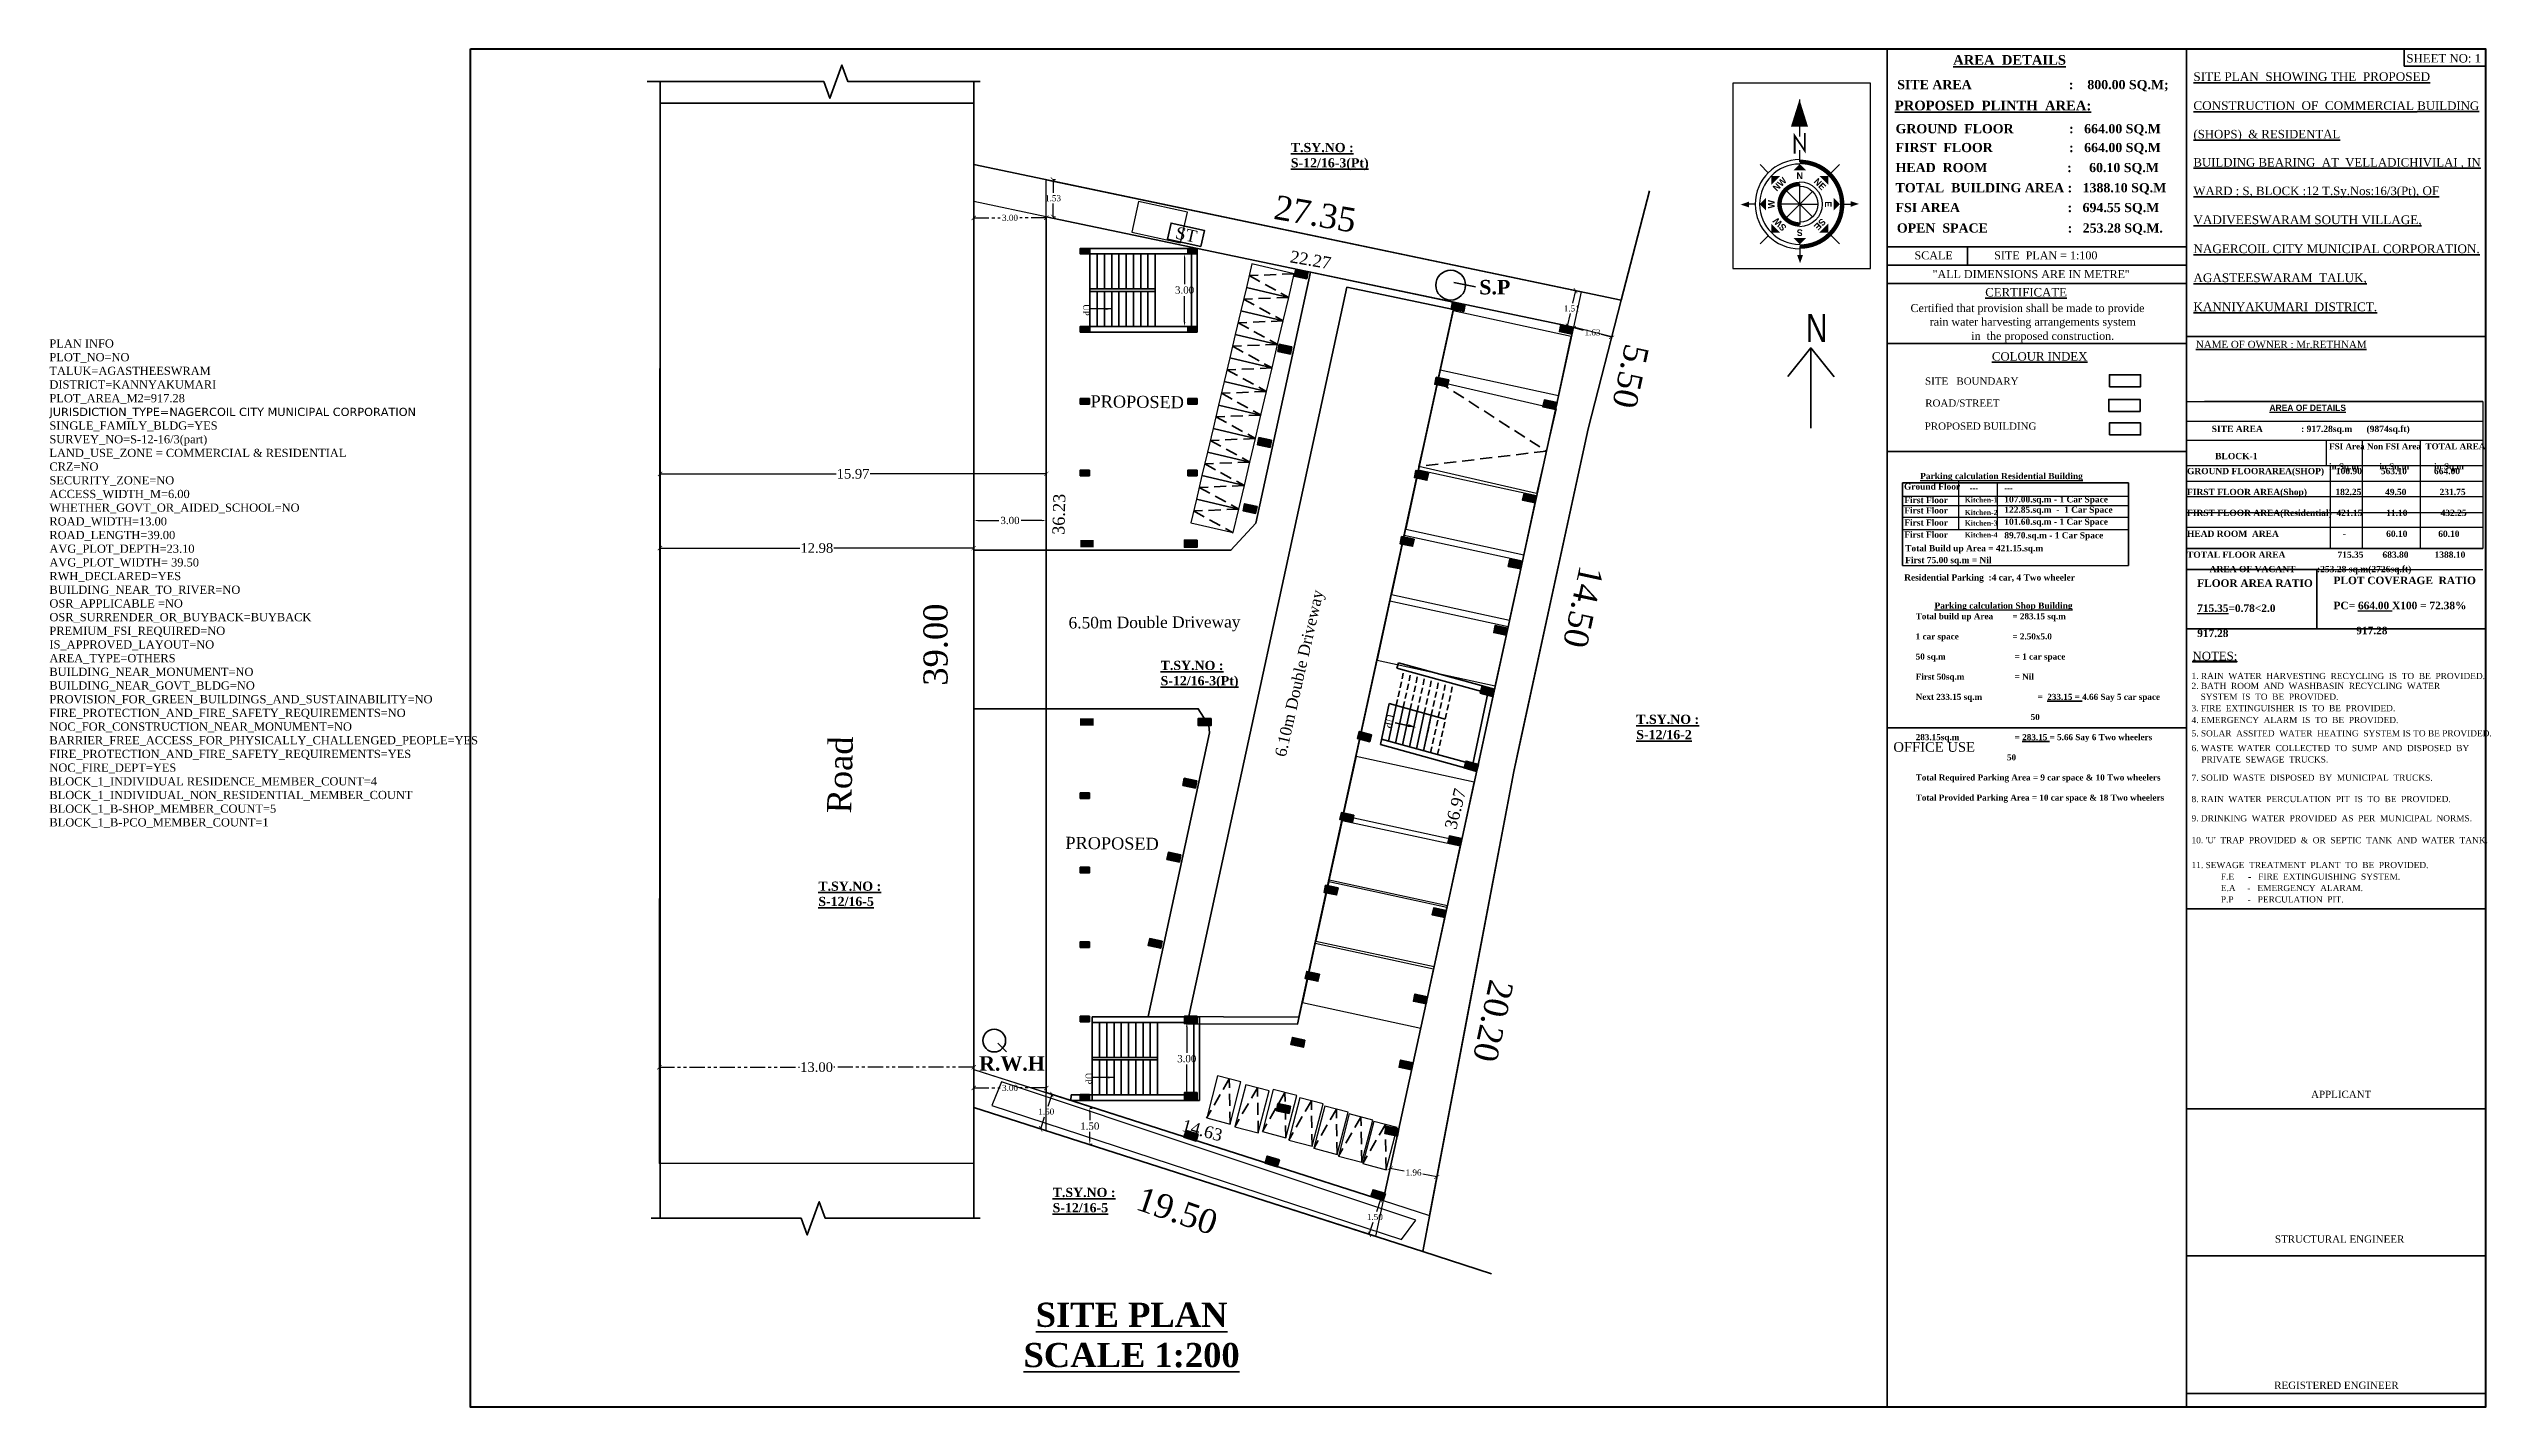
# Model space of a CAD drawing. Header units: metres. Extents: x 915 to 5569, y -1565 to 175.
# Drawn here: x 5297.1 to 5398.1, y -1564.8 to -1508.7 of the extents above; entities that cross this region are included whole.
import ezdxf
from ezdxf.enums import TextEntityAlignment as Align

# ---------------------------------------------------------------- set-up
doc = ezdxf.new("R2010")
doc.units = ezdxf.units.M
doc.header["$MEASUREMENT"] = 0
doc.header["$PDMODE"] = 98
for name, pattern in [('DASHED', [0.75, 0.5, -0.25]), ('DOT2', [0.125, 0, -0.125]), ('HIDDEN', [0.375, 0.25, -0.125]), ('PHANTOM2', [1.25, 0.625, -0.125, 0.125, -0.125, 0.125, -0.125])]:
    doc.linetypes.add(name, pattern=pattern)
for name, color, linetype, lineweight in [('AS_AT_SITE', 2, 'Continuous', 30), ('FMB_OR_PLR', 2, 'Continuous', 30), ('NORTH_DIRECTION', 7, 'Continuous', 0), ('NOTIFIED_ROAD', 1, 'Continuous', 13), ('SUPER_IMPOSED', 2, 'Continuous', 30)]:
    doc.layers.add(name, color=color, linetype=linetype, lineweight=lineweight)
for name, color, linetype, plot in [('BLK_1_COVERED_AREA', 140, 'Continuous', False), ('BLK_1_MAX_HEIGHT_CAL', 7, 'Continuous', False), ('DA_PARKING', 1, 'Continuous', False), ('PARKING_SLOT', 30, 'Continuous', False), ('PLAN_INFO', 7, 'Continuous', False), ('TWO_WHEELER_PARKING', 2, 'Continuous', False)]:
    doc.layers.add(name, color=color, linetype=linetype, plot=plot)
for name, color, linetype in [('BLK_1_LVL_0_BLDG_FOOT_PRINT', 1, 'Continuous'), ('BLK_1_LVL_0_FRONT_SETBACK', 2, 'Continuous'), ('BLK_1_LVL_0_REAR_SETBACK', 11, 'Continuous'), ('BLK_1_LVL_0_SIDE_SETBACK1', 171, 'Continuous'), ('BLK_1_LVL_0_SIDE_SETBACK2', 102, 'Continuous'), ('DRIVE_WAY', 255, 'DOT2'), ('PER_AISLE_WIDTH', 7, 'Continuous'), ('PLOT_BOUNDARY', 70, 'Continuous'), ('ROAD_WIDTH', 1, 'Continuous'), ('RWH', 130, 'Continuous'), ('SEPTIC_TANK', 146, 'Continuous'), ('SURRENDER_ROAD_WIDTH', 7, 'Continuous'), ('TWO_WHEELER_DRIVE_WAY', 6, 'Continuous')]:
    doc.layers.add(name, color=color, linetype=linetype)
doc.styles.add('Arial$001', font='arial.ttf', dxfattribs={"height": 2.736})
doc.styles.get("Standard").update_dxf_attribs({"font": 'times.ttf'})
doc.styles.add('STYLE11', font='bold')
doc.styles.add('USA TEXT', font='GOTHIC.TTF', dxfattribs={"width": 0.8})
doc.dimstyles.new('Copy of Standard', dxfattribs={"dimtxt": 0.25, "dimasz": 0.18, "dimexe": 0.1, "dimexo": 0.5, "dimgap": 0.09, "dimtad": 0, "dimtih": 1, "dimtoh": 1, "dimzin": 0, "dimdsep": 46, "dimtxsty": 'Standard', "dimblk": 'ARCHTICK', "dimcen": 0.09, "dimadec": 0, "dimazin": 0, "dimtfac": 1, "dimtofl": 0, "dimtmove": 0, "dimatfit": 3, "dimfxl": 0, "dimtolj": 1, "dimtzin": 0, "dimarcsym": 0})
doc.dimstyles.new('STANDARD$0', dxfattribs={"dimtxt": 0.3, "dimasz": 0.18, "dimexe": 0.1, "dimexo": 0.1, "dimgap": 0.09, "dimtad": 0, "dimtih": 1, "dimtoh": 1, "dimzin": 1, "dimdsep": 46, "dimtxsty": 'Standard', "dimcen": 0.1, "dimadec": 3, "dimazin": 0, "dimtfac": 1, "dimtofl": 0, "dimtmove": 0, "dimatfit": 3, "dimfxl": 0, "dimtolj": 1, "dimtzin": 0, "dimarcsym": 0})

msp = doc.modelspace()

# ---------------------------------------------------------------- texts
at = {"lineweight": 35}
for s, height, p in [('SHEET NO: 1', 0.35, (5394.61238, -1509.22523)), ('SCALE', 0.33, (5374.2686, -1517.36764)), ('SITE  PLAN = 1:100', 0.33, (5377.56393, -1517.36764)), ('"ALL DIMENSIONS ARE IN METRE\'\'', 0.33, (5375.01503, -1518.14279)), ('%%UCERTIFICATE', 0.35, (5377.19394, -1518.90387)), ('Certified that provision shall be made to provide', 0.33, (5374.1023, -1519.54777)), ('rain water harvesting arrangements system ', 0.33, (5374.89443, -1520.11279)), ('in  the proposed construction.', 0.33, (5376.61355, -1520.69809)), ('%%UNAME OF OWNER : Mr.RETHNAM', 0.3, (5385.90414, -1521.03526)), ('%%UCOLOUR INDEX', 0.35, (5377.46899, -1521.55615)), ('ROAD/STREET', 0.3, (5374.71131, -1523.46205)), ('SITE   BOUNDARY   ', 0.3, (5374.70416, -1522.55259)), ('PROPOSED BUILDING', 0.3, (5374.69046, -1524.41516)), ('NOTES:', 0.35, (5385.76655, -1533.94678)), ('2. BATH  ROOM  AND  WASHBASIN  RECYCLING  WATER', 0.2557804, (5385.72486, -1535.1374)), ('1. RAIN  WATER  HARVESTING  RECYCLING  IS  TO  BE  PROVIDED.', 0.2557804, (5385.72486, -1534.72692)), ('4. EMERGENCY  ALARM  IS  TO  BE  PROVIDED.', 0.2557804, (5385.72486, -1536.54753)), ('3. FIRE  EXTINGUISHER  IS  TO  BE  PROVIDED.', 0.2557804, (5385.72486, -1536.05887)), ('SYSTEM  IS  TO  BE  PROVIDED.', 0.2557804, (5386.09919, -1535.58571)), ('5. SOLAR  ASSITED  WATER  HEATING  SYSTEM IS TO BE PROVIDED.', 0.2557804, (5385.72486, -1537.09922)), ('OFFICE USE', 0.4, (5373.39419, -1537.7361)), ('6. WASTE  WATER  COLLECTED  TO  SUMP  AND  DISPOSED  BY', 0.2557804, (5385.72486, -1537.70955)), ('PRIVATE  SEWAGE  TRUCKS.', 0.2557804, (5386.12922, -1538.17879)), ('7. SOLID  WASTE  DISPOSED  BY  MUNICIPAL  TRUCKS.', 0.2557804, (5385.72486, -1538.93499)), ('8. RAIN  WATER  PERCULATION  PIT  IS  TO  BE  PROVIDED.', 0.2557804, (5385.72486, -1539.81848)), ('9. DRINKING  WATER  PROVIDED  AS  PER  MUNICIPAL  NORMS.', 0.2557804, (5385.72486, -1540.61364)), ("10. 'U'  TRAP  PROVIDED  &  OR  SEPTIC  TANK  AND  WATER  TANK.", 0.2557804, (5385.72486, -1541.51883)), ('11. SEWAGE  TREATMENT  PLANT  TO  BE  PROVIDED.', 0.2557804, (5385.72486, -1542.54713)), ('F.E      -   FIRE  EXTINGUISHING  SYSTEM.', 0.2557804, (5386.93736, -1543.02654)), ('E.A     -   EMERGENCY  ALARAM.', 0.2557804, (5386.93736, -1543.49743)), ('P.P      -   PERCULATION  PIT.', 0.2557804, (5386.93736, -1543.96832)), ('APPLICANT', 0.3, (5390.66787, -1552.05392)), ('STRUCTURAL ENGINEER', 0.3, (5389.17347, -1558.03927)), ('REGISTERED ENGINEER', 0.3, (5389.14413, -1564.08794))]:
    msp.add_text(s, height=height, dxfattribs=at).set_placement(p)
at = {"lineweight": 30, "style": 'STYLE11'}
for s, height, rotation, p in [('NW', 0.276453, 45, (5368.69044, -1514.25624)), ('NE', 0.276453, 315, (5370.35449, -1514.25624)), ('W', 0.27645, 90, (5368.3458, -1515.08827)), ('E', 0.27645, 270, (5370.69913, -1515.08827)), ('SW', 0.276453, 135, (5368.69044, -1515.92029)), ('SE', 0.276453, 225, (5370.35449, -1515.92029)), ('S', 0.27645, 180, (5369.52246, -1516.26493))]:
    msp.add_text(s, height=height, rotation=rotation, dxfattribs=at).set_placement(p, align=Align.MIDDLE)
msp.add_text('N', height=0.27645, dxfattribs=at).set_placement((5369.52246, -1513.9116), align=Align.MIDDLE)
at = {"lineweight": 35}
for s, height, rotation, p in [('ST', 0.5, 347.5509142, (5343.66748, -1516.49575)), ('UP', 0.25, 270, (5339.88952, -1519.21891)), ('6.10m Double Driveway', 0.4711319, 77.1968138, (5348.26294, -1537.97591)), ('6.50m Double Driveway', 0.4747363, 0.3425075, (5339.28317, -1532.63594)), ('UP', 0.3, 257.0663268, (5352.45945, -1536.15068)), ('UP', 0.25, 270, (5339.9854, -1551.00507))]:
    msp.add_text(s, height=height, rotation=rotation, dxfattribs=at).set_placement(p)
at = {"lineweight": 35, "attachment_point": 1}
for s, insert, char_height, width in [('{\\fTimes New Roman|b1|i0|c0|p18;\\LAREA  DETAILS}', (5375.86599, -1508.91779), 0.4, 13.4514901), ('{\\fTimes New Roman|b1|i0|c0|p18;SITE AREA                            :    800.00 SQ.M;}', (5373.55461, -1509.94908), 0.38, 16.0760041), ('{\\LSITE PLAN  SHOWING THE  PROPOSED \\P\\PCONSTRUCTION  OF  COMMERCIAL \\H0.9737x;BUILDING\\P\\P(SHOPS)  & RESIDENTAL  \\P\\PBUILDING BEARING  AT  VELLADICHIVILAI , IN \\P\\PWARD : S, BLOCK :12 T.Sy.Nos:16/3(Pt), \\H1.027x;OF \\P\\PVADIVEESWARAM SOUTH VILLAGE, \\P\\PNAGERCOIL CITY MUNICIPAL CORPORATION.\\P\\PAGASTEESWARAM  TALUK, \\P\\PKANNIYAKUMARI  DISTRICT.}', (5385.80155, -1509.62792), 0.36, 86.96365), ('{\\fTimes New Roman|b1|i0|c0|p18;\\LPROPOSED  PLINTH  AREA:}', (5373.45323, -1510.80469), 0.4, 13.4514901), ('{\\fTimes New Roman|b1|i0|c0|p18;GROUND  FLOOR                :   664.00 SQ.M}', (5373.48537, -1511.77266), 0.38, 13.4514901), ('{\\fTimes New Roman|b1|i0|c0|p18;\\LT.SY.NO : \\PS-12/16-3(Pt)}', (5348.47337, -1512.55132), 0.38, 13.4514901), ('{\\fTimes New Roman|b1|i0|c0|p18;FIRST  FLOOR                      :   664.00 SQ.M}', (5373.48537, -1512.55135), 0.38, 13.4514901), ('{\\fTimes New Roman|b1|i0|c0|p18;HEAD  ROOM                       :     60.10 SQ.M}', (5373.48537, -1513.37969), 0.38, 13.4514901), ('{\\fTimes New Roman|b1|i0|c0|p18;TOTAL  BUILDING AREA :   1388.10 SQ.M}', (5373.48537, -1514.21546), 0.38, 13.4514901), ('{\\fTimes New Roman|b1|i0|c0|p18;FSI AREA                               :   694.55 SQ.M}', (5373.48537, -1515.03384), 0.38, 13.4514901), ('{\\fTimes New Roman|b1|i0|c0|p18;OPEN  SPACE                       :   253.28 SQ.M.}', (5373.53787, -1515.88024), 0.38, 13.4514901), ('{\\fTimes New Roman|b1|i0|c0|p18;\\LT.SY.NO : \\PS-12/16-3(Pt)}', (5343.08925, -1533.97239), 0.38, 13.4514901), ('{\\fTimes New Roman|b1|i0|c0|p18;\\LT.SY.NO : \\PS-12/16-2}', (5362.76095, -1536.20142), 0.38, 13.4514901), ('{\\fTimes New Roman|b1|i0|c0|p18;\\LT.SY.NO : \\PS-12/16-5}', (5328.93315, -1543.10246), 0.38, 13.4514901), ('{\\fTimes New Roman|b1|i0|c0|p18;\\LT.SY.NO : \\PS-12/16-5}', (5338.62365, -1555.77063), 0.38, 13.4514901)]:
    msp.add_mtext(s, dxfattribs=dict(at, insert=insert, char_height=char_height, width=width))
at = {"lineweight": 35, "ltscale": 5, "attachment_point": 5}
for s, insert, char_height, rotation in [('\\A1;27.35', (5349.4821, -1515.49484), 1, 350.1574137), ('\\A1;22.27', (5349.29333, -1517.39227), 0.5, 350.1574137), ('\\A1;5.50', (5362.517, -1522.20281), 1, 257.8211595), ('\\A1;36.23', (5338.88727, -1527.91313), 0.5, 88.5195037), ('\\A1;14.50', (5360.55753, -1531.74247), 1, 257.8211595), ('\\A1;39.00', (5333.78835, -1533.30224), 1, 90), ('\\A1;Road ', (5329.83601, -1538.68959), 1, 88.5195037), ('\\A1;36.97', (5355.28354, -1540.09525), 0.5, 75.6406803), ('\\A1;20.20', (5356.83134, -1548.86996), 1, 257.8211595), ('\\A1;14.63', (5344.81045, -1553.39395), 0.5, 344.4659663), ('\\A1;19.50', (5343.76984, -1556.72746), 1, 341.2076128)]:
    msp.add_mtext(s, dxfattribs=dict(at, insert=insert, char_height=char_height, rotation=rotation))
at = {"lineweight": 35, "char_height": 0.6, "width": 1.4304242, "attachment_point": 1, "style": 'Arial$001'}
for s, insert in [('{\\fTimes New Roman|b1|i0|c0|p18;S.P}', (5356.26758, -1518.21799)), ('{\\fTimes New Roman|b1|i0|c0|p18;R.W.H}', (5335.5829, -1550.32641))]:
    msp.add_mtext(s, dxfattribs=dict(at, insert=insert))
at = {"lineweight": 35, "char_height": 0.5, "attachment_point": 5, "rotation": 359.3735743}
for insert in [(5342.12201, -1523.26312), (5341.08167, -1541.52548)]:
    msp.add_mtext('\\A1;PROPOSED', dxfattribs=dict(at, insert=insert))
at = {"color": 7, "lineweight": 30, "attachment_point": 1, "line_spacing_factor": 2}
for s, insert, char_height, width in [('{\\fTw Cen MT|b1|i0|c0|p34;\\LAREA OF DETAILS}', (5388.94775, -1523.37507), 0.2613452, 11.3352544), ('{\\fTimes New Roman|b1|i0|c0|p18;SITE AREA                : 917.28sq.m      (9874sq.ft)}', (5386.55699, -1524.24823), 0.2613452, 11.3352544), ('{\\fTimes New Roman|b1|i0|c0|p18;FSI Area Non FSI Area  TOTAL AREA\\Pin Sq.m         in Sq.m           in Sq.m}', (5391.41182, -1524.9772), 0.2489002, 11.3352544), ('{\\fTimes New Roman|b1|i0|c0|p18;GROUND FLOORAREA(SHOP)     100.90        563.10^I         664.00\\PFIRST FLOOR AREA(Shop)            182.25          49.50              231.75\\PFIRST FLOOR AREA(Residential)  421.15          11.10              432.25\\PHEAD ROOM  AREA                           -                 60.10             60.10 \\PTOTAL FLOOR AREA                      715.35        683.80           1388.10}', (5385.53758, -1525.994), 0.2592711, 14.2137654), ('{\\fTimes New Roman|b1|i0|c0|p18;BLOCK-1}', (5386.70119, -1525.37284), 0.2613452, 11.3352544), ('{\\fTimes New Roman|b1|i0|c0|p18;\\PAREA OF VACANT         :253.28 sq.m(2726sq.ft)}', (5386.47026, -1529.17584), 0.2613452, 11.3352544)]:
    msp.add_mtext(s, dxfattribs=dict(at, insert=insert, char_height=char_height, width=width))
at = {"color": 7, "lineweight": 30, "attachment_point": 1}
for s, insert, char_height, width in [('{\\fTimes New Roman|b1|i0|c0|p18;\\LParking calculation Residential Building }', (5374.49977, -1526.20003), 0.2573178, 8.155091), ('{\\fTimes New Roman|b1|i0|c0|p18;First Floor}', (5373.84518, -1527.19398), 0.2573178, 3.3597941), ('{\\fTimes New Roman|b1|i0|c0|p18;Ground Floor}', (5373.83287, -1526.63322), 0.2573178, 3.3597941), ('{\\fTimes New Roman|b1|i0|c0|p18;Kitchen-1}', (5376.34392, -1527.20886), 0.2106878, 2.7509481), ('{\\fTw Cen MT|b1|i0|c0|p34;---}', (5376.55325, -1526.69407), 0.2573178, 3.3597941), ('{\\fTw Cen MT|b1|i0|c0|p34;---}', (5377.98127, -1526.69407), 0.2573178, 3.3597941), ('{\\fTimes New Roman|b1|i0|c0|p18;107.00.sq.m - 1 Car Space }', (5377.98246, -1527.16472), 0.2573178, 8.155091), ('{\\fTimes New Roman|b1|i0|c0|p18;First Floor}', (5373.84518, -1527.62121), 0.2573178, 3.3597941), ('{\\fTimes New Roman|b1|i0|c0|p18;First Floor}', (5373.84518, -1528.12423), 0.2573178, 3.3597941), ('{\\fTimes New Roman|b1|i0|c0|p18;Kitchen-2}', (5376.34392, -1527.73193), 0.2106878, 2.7509481), ('{\\fTimes New Roman|b1|i0|c0|p18;Kitchen-3}', (5376.34392, -1528.16832), 0.2106878, 2.7509481), ('{\\fTimes New Roman|b1|i0|c0|p18;122.85.sq.m  -  1 Car Space}', (5377.98246, -1527.59343), 0.2573178, 8.155091), ('{\\fTimes New Roman|b1|i0|c0|p18;101.60.sq.m - 1 Car Space}', (5377.98246, -1528.08911), 0.2573178, 8.155091), ('{\\fTimes New Roman|b1|i0|c0|p18;First Floor}', (5373.84518, -1528.62243), 0.2573178, 3.3597941), ('{\\fTimes New Roman|b1|i0|c0|p18;Total Build up Area = 421.15.sq.m}', (5373.88241, -1529.18575), 0.2573178, 8.155091), ('{\\fTimes New Roman|b1|i0|c0|p18;Kitchen-4}', (5376.34392, -1528.65624), 0.2106878, 2.7509481), ('{\\fTimes New Roman|b1|i0|c0|p18;89.70.sq.m - 1 Car Space}', (5377.98246, -1528.65166), 0.2573178, 8.155091), ('{\\fTimes New Roman|b1|i0|c0|p18;First 75.00 sq.m = Nil}', (5373.88241, -1529.67666), 0.2573178, 8.155091), ('{\\fTimes New Roman|b1|i0|c0|p18; Residential Parking  :4 car, 4 Two wheeler}', (5373.74376, -1530.39559), 0.2573178, 8.155091), ('{\\fTimes New Roman|b1|i0|c0|p18;\\LParking calculation Shop Building }', (5375.09281, -1531.56065), 0.2573178, 8.155091)]:
    msp.add_mtext(s, dxfattribs=dict(at, insert=insert, char_height=char_height, width=width))
at = {"lineweight": 30, "char_height": 0.3111253, "width": 33.3322593, "attachment_point": 1, "line_spacing_factor": 2}
for s, insert in [('{\\fTimes New Roman|b1|i0|c0|p18;FLOOR AREA RATIO\\P\\L715.35\\l=0.78<2.0\\P917.28}', (5385.95919, -1530.60392)), ('{\\fTimes New Roman|b1|i0|c0|p18;PLOT COVERAGE  RATIO\\PPC= \\L664.00 \\lX100 = 72.38%\\P        917.28}', (5391.59631, -1530.49095))]:
    msp.add_mtext(s, dxfattribs=dict(at, insert=insert))
at = {"color": 7, "lineweight": 35, "insert": (5374.31691, -1532.00405), "char_height": 0.25, "width": 32.1403595, "attachment_point": 1, "line_spacing_factor": 2}
msp.add_mtext('\\A1;{\\fTimes New Roman|b1|i0|c0|p18;Total build up Area ^I= 283.15 \\A0;\\H1.00002x;sq.m\\P1 car space              ^I= 2.50x5.0\\P50 sq.m                      ^I = 1 car space\\PFirst 50sq.m            ^I = Nil\\PNext 233.15 sq.m   ^I           = \\L 233.15 = \\l4.66 Say 5 car space\\P                                    ^I        50\\P283.15sq.m             ^I = \\L283.15\\l = 5.66 Say 6 Two wheelers\\P                                        50\\PTotal Required Parking Area = 9 car space & 10 Two wheelers\\PTotal Provided Parking Area = 10 car space & 18 Two wheelers\\P\\P\\A1;\\P\\L\\P\\l }', dxfattribs=at)
at = {"lineweight": 35, "ltscale": 5, "insert": (5341.88902, -1561.86482), "char_height": 1, "width": 19.7968119, "attachment_point": 5}
msp.add_mtext('{\\fTimes New Roman|b1|i0|c0|p18;\\LSITE PLAN\\PSCALE 1:200}', dxfattribs=at)
at = {"layer": 'NORTH_DIRECTION', "lineweight": 35, "insert": (5370.66873, -1520.78555), "char_height": 1.16148, "attachment_point": 1, "rotation": 180, "style": 'USA TEXT'}
msp.add_mtext_dynamic_manual_height_columns('N', width=0.6882154, gutter_width=17.42215, heights=[1.53969], dxfattribs=at)
at = {"layer": 'PLAN_INFO', "color": 1, "lineweight": 30, "insert": (5297.13418, -1520.67672), "char_height": 0.3394777, "width": 16.628482, "attachment_point": 1}
msp.add_mtext('PLAN INFO\\PPLOT_NO=NO\\PTALUK=AGASTHEESWRAM\\PDISTRICT=KANNYAKUMARI\\PPLOT_AREA_M2=917.28\\P{\\fVerdana|b0|i0|c0|p34;JURISDICTION_TYPE=NAGERCOIL CITY MUNICIPAL CORPORATION\\P}SINGLE_FAMILY_BLDG=YES\\PSURVEY_NO=S-12-16/3(part)\\PLAND_USE_ZONE = COMMERCIAL & RESIDENTIAL\\PCRZ=NO\\PSECURITY_ZONE=NO\\PACCESS_WIDTH_M=6.00\\PWHETHER_GOVT_OR_AIDED_SCHOOL=NO\\PROAD_WIDTH=13.00\\PROAD_LENGTH=39.00\\PAVG_PLOT_DEPTH=23.10 \\PAVG_PLOT_WIDTH= 39.50\\PRWH_DECLARED=YES\\PBUILDING_NEAR_TO_RIVER=NO\\POSR_APPLICABLE =NO\\POSR_SURRENDER_OR_BUYBACK=BUYBACK\\PPREMIUM_FSI_REQUIRED=NO\\PIS_APPROVED_LAYOUT=NO\\PAREA_TYPE=OTHERS\\PBUILDING_NEAR_MONUMENT=NO\\PBUILDING_NEAR_GOVT_BLDG=NO\\PPROVISION_FOR_GREEN_BUILDINGS_AND_SUSTAINABILITY=NO\\PFIRE_PROTECTION_AND_FIRE_SAFETY_REQUIREMENTS=NO\\PNOC_FOR_CONSTRUCTION_NEAR_MONUMENT=NO\\PBARRIER_FREE_ACCESS_FOR_PHYSICALLY_CHALLENGED_PEOPLE=YES\\PFIRE_PROTECTION_AND_FIRE_SAFETY_REQUIREMENTS=YES\\PNOC_FIRE_DEPT=YES\\PBLOCK_1_INDIVIDUAL RESIDENCE_MEMBER_COUNT=4\\PBLOCK_1_INDIVIDUAL_NON_RESIDENTIAL_MEMBER_COUNT\\PBLOCK_1_B-SHOP_MEMBER_COUNT=5\\PBLOCK_1_B-PCO_MEMBER_COUNT=1', dxfattribs=at)

# ---------------------------------------------------------------- blocks, each defined once
blk = doc.blocks.new('*D221')
at = {"color": 0, "lineweight": -2, "ltscale": 5}
for p, q in [((5335.36, -1528.27), (5335.36, -1528.07)), ((5335.54, -1528.17), (5336.4, -1528.17)), ((5338.18, -1528.17), (5337.32, -1528.17)), ((5338.36, -1528.27), (5338.36, -1528.07))]:
    blk.add_line(p, q, dxfattribs=at)
at = {"color": 0, "lineweight": 35, "ltscale": 5}
for points in [[(5335.54, -1528.14), (5335.54, -1528.2), (5335.36, -1528.17)], [(5338.18, -1528.14), (5338.18, -1528.2), (5338.36, -1528.17)]]:
    blk.add_solid(points, dxfattribs=at)
at = {"layer": 'Defpoints', "color": 0, "lineweight": 35, "ltscale": 5}
for p in [(5338.36, -1528.17), (5335.36, -1528.43), (5338.36, -1528.43)]:
    blk.add_point(p, dxfattribs=at)
at = {"color": 0, "lineweight": 35, "ltscale": 5, "insert": (5336.86, -1528.17), "char_height": 0.3, "attachment_point": 5}
blk.add_mtext('\\A1;3.00', dxfattribs=at)
blk = doc.blocks.new('_ArchTick')
at = {"color": 0, "linetype": 'ByBlock', "const_width": 0.15}
blk.add_lwpolyline([(-0.5, -0.5), (0.5, 0.5)], dxfattribs=at)
blk = doc.blocks.new('*D214')
at = {"layer": 'BLK_1_LVL_0_REAR_SETBACK', "color": 0, "linetype": 'DOT2', "lineweight": -2}
for p, q in [((5360.16, -1520.19), (5360.13, -1520.28)), ((5361.74, -1520.59), (5361.72, -1520.68))]:
    blk.add_line(p, q, dxfattribs=at)
at = {"layer": 'BLK_1_LVL_0_REAR_SETBACK', "color": 0, "linetype": 'PHANTOM2', "lineweight": -2}
for p, q in [((5360.16, -1520.19), (5360.57, -1520.29)), ((5361.74, -1520.59), (5361.32, -1520.48))]:
    blk.add_line(p, q, dxfattribs=at)
at = {"layer": 'Defpoints', "color": 0, "lineweight": 35}
for p in [(5360.16, -1520.17), (5361.74, -1520.57), (5361.74, -1520.59)]:
    blk.add_point(p, dxfattribs=at)
at = {"layer": 'BLK_1_LVL_0_REAR_SETBACK', "color": 0, "lineweight": -2, "xscale": 0.18, "yscale": 0.18, "zscale": 0.18}
for p, rotation in [((5360.16, -1520.19), 165.7609977588665), ((5361.74, -1520.59), 345.7609977588664)]:
    blk.add_blockref('_ArchTick', p, dxfattribs=dict(at, rotation=rotation))
at = {"layer": 'BLK_1_LVL_0_REAR_SETBACK', "color": 0, "lineweight": 35, "insert": (5360.95, -1520.39), "char_height": 0.25, "attachment_point": 5}
blk.add_mtext('\\A1;1.63', dxfattribs=at)
blk = doc.blocks.new('*D215')
at = {"layer": 'BLK_1_LVL_0_REAR_SETBACK', "color": 0, "linetype": 'DOT2', "lineweight": -2}
for p, q in [((5352.58, -1554.96), (5352.56, -1555.06)), ((5354.51, -1555.32), (5354.49, -1555.42))]:
    blk.add_line(p, q, dxfattribs=at)
at = {"layer": 'BLK_1_LVL_0_REAR_SETBACK', "color": 0, "linetype": 'PHANTOM2', "lineweight": -2}
for p, q in [((5352.58, -1554.96), (5353.16, -1555.07)), ((5354.51, -1555.32), (5353.93, -1555.21))]:
    blk.add_line(p, q, dxfattribs=at)
at = {"layer": 'Defpoints', "color": 0, "lineweight": 35}
for p in [(5352.59, -1554.94), (5354.51, -1555.32), (5354.52, -1555.3)]:
    blk.add_point(p, dxfattribs=at)
at = {"layer": 'BLK_1_LVL_0_REAR_SETBACK', "color": 0, "lineweight": -2, "xscale": 0.18, "yscale": 0.18, "zscale": 0.18}
for p, rotation in [((5352.58, -1554.96), 169.2689182180158), ((5354.51, -1555.32), 349.2689182180158)]:
    blk.add_blockref('_ArchTick', p, dxfattribs=dict(at, rotation=rotation))
at = {"layer": 'BLK_1_LVL_0_REAR_SETBACK', "color": 0, "lineweight": 35, "insert": (5353.55, -1555.14), "char_height": 0.25, "attachment_point": 5}
blk.add_mtext('\\A1;1.96', dxfattribs=at)
blk = doc.blocks.new('*D216')
at = {"layer": 'BLK_1_LVL_0_SIDE_SETBACK1', "color": 0, "linetype": 'PHANTOM2', "lineweight": -2}
for p, q in [((5360.25, -1518.66), (5360.13, -1519.18)), ((5359.92, -1520.13), (5360.04, -1519.61))]:
    blk.add_line(p, q, dxfattribs=at)
at = {"layer": 'BLK_1_LVL_0_SIDE_SETBACK1', "color": 0, "linetype": 'DOT2', "lineweight": -2}
for p, q in [((5360.25, -1518.66), (5360.15, -1518.64)), ((5359.92, -1520.13), (5359.83, -1520.11))]:
    blk.add_line(p, q, dxfattribs=at)
at = {"layer": 'Defpoints', "color": 0, "lineweight": 35}
for p in [(5360.25, -1518.66), (5360.48, -1518.71), (5360.16, -1520.19)]:
    blk.add_point(p, dxfattribs=at)
at = {"layer": 'BLK_1_LVL_0_SIDE_SETBACK1', "color": 0, "lineweight": -2, "xscale": 0.18, "yscale": 0.18, "zscale": 0.18}
for p, rotation in [((5360.25, -1518.66), 77.71234737108458), ((5359.92, -1520.13), 257.7123473710845)]:
    blk.add_blockref('_ArchTick', p, dxfattribs=dict(at, rotation=rotation))
at = {"layer": 'BLK_1_LVL_0_SIDE_SETBACK1', "color": 0, "lineweight": 35, "insert": (5360.09, -1519.4), "char_height": 0.25, "attachment_point": 5}
blk.add_mtext('\\A1;1.51', dxfattribs=at)
blk = doc.blocks.new('*D217')
at = {"layer": 'BLK_1_LVL_0_SIDE_SETBACK1', "color": 0, "linetype": 'DOT2', "lineweight": -2}
for p, q in [((5338.64, -1514.07), (5338.74, -1514.07)), ((5338.64, -1515.61), (5338.74, -1515.61))]:
    blk.add_line(p, q, dxfattribs=at)
at = {"layer": 'BLK_1_LVL_0_SIDE_SETBACK1', "color": 0, "linetype": 'PHANTOM2', "lineweight": -2}
for p, q in [((5338.64, -1514.07), (5338.64, -1514.62)), ((5338.64, -1515.61), (5338.64, -1515.06))]:
    blk.add_line(p, q, dxfattribs=at)
at = {"layer": 'Defpoints', "color": 0, "lineweight": 35}
for p in [(5338.36, -1514.07), (5338.64, -1514.07), (5338.36, -1515.61)]:
    blk.add_point(p, dxfattribs=at)
at = {"layer": 'BLK_1_LVL_0_SIDE_SETBACK1', "color": 0, "lineweight": -2, "xscale": 0.18, "yscale": 0.18, "zscale": 0.18}
for p, rotation in [((5338.64, -1514.07), 90), ((5338.64, -1515.61), 270)]:
    blk.add_blockref('_ArchTick', p, dxfattribs=dict(at, rotation=rotation))
at = {"layer": 'BLK_1_LVL_0_SIDE_SETBACK1', "color": 0, "lineweight": 35, "insert": (5338.64, -1514.84), "char_height": 0.25, "attachment_point": 5}
blk.add_mtext('\\A1;1.53', dxfattribs=at)
blk = doc.blocks.new('*D218')
at = {"layer": 'BLK_1_LVL_0_FRONT_SETBACK', "color": 0, "linetype": 'DOT2', "lineweight": -2}
for p, q in [((5335.36, -1551.64), (5335.36, -1551.54)), ((5338.36, -1551.64), (5338.36, -1551.54))]:
    blk.add_line(p, q, dxfattribs=at)
at = {"layer": 'BLK_1_LVL_0_FRONT_SETBACK', "color": 0, "linetype": 'PHANTOM2', "lineweight": -2}
for p, q in [((5335.36, -1551.64), (5336.46, -1551.64)), ((5338.36, -1551.64), (5337.26, -1551.64))]:
    blk.add_line(p, q, dxfattribs=at)
at = {"layer": 'Defpoints', "color": 0, "lineweight": 35}
for p in [(5335.36, -1551.64), (5335.36, -1551.83), (5338.36, -1551.83)]:
    blk.add_point(p, dxfattribs=at)
at = {"layer": 'BLK_1_LVL_0_FRONT_SETBACK', "color": 0, "lineweight": -2, "xscale": 0.18, "yscale": 0.18, "zscale": 0.18, "rotation": 180}
blk.add_blockref('_ArchTick', (5335.36, -1551.64), dxfattribs=at)
at = {"layer": 'BLK_1_LVL_0_FRONT_SETBACK', "color": 0, "lineweight": -2, "xscale": 0.18, "yscale": 0.18, "zscale": 0.18}
blk.add_blockref('_ArchTick', (5338.36, -1551.64), dxfattribs=at)
at = {"layer": 'BLK_1_LVL_0_FRONT_SETBACK', "color": 0, "lineweight": 35, "insert": (5336.86, -1551.64), "char_height": 0.25, "attachment_point": 5}
blk.add_mtext('\\A1;3.00', dxfattribs=at)
blk = doc.blocks.new('*D210')
at = {"layer": 'BLK_1_LVL_0_FRONT_SETBACK', "color": 0, "linetype": 'DOT2', "lineweight": -2}
for p, q in [((5335.36, -1515.65), (5335.36, -1515.75)), ((5338.36, -1515.65), (5338.36, -1515.75))]:
    blk.add_line(p, q, dxfattribs=at)
at = {"layer": 'BLK_1_LVL_0_FRONT_SETBACK', "color": 0, "linetype": 'PHANTOM2', "lineweight": -2}
for p, q in [((5335.36, -1515.65), (5336.46, -1515.65)), ((5338.36, -1515.65), (5337.26, -1515.65))]:
    blk.add_line(p, q, dxfattribs=at)
at = {"layer": 'Defpoints', "color": 0, "lineweight": 35}
for p in [(5335.36, -1515.61), (5335.36, -1515.65), (5338.36, -1515.61)]:
    blk.add_point(p, dxfattribs=at)
at = {"layer": 'BLK_1_LVL_0_FRONT_SETBACK', "color": 0, "lineweight": -2, "xscale": 0.18, "yscale": 0.18, "zscale": 0.18, "rotation": 180}
blk.add_blockref('_ArchTick', (5335.36, -1515.65), dxfattribs=at)
at = {"layer": 'BLK_1_LVL_0_FRONT_SETBACK', "color": 0, "lineweight": -2, "xscale": 0.18, "yscale": 0.18, "zscale": 0.18}
blk.add_blockref('_ArchTick', (5338.36, -1515.65), dxfattribs=at)
at = {"layer": 'BLK_1_LVL_0_FRONT_SETBACK', "color": 0, "lineweight": 35, "insert": (5336.86, -1515.65), "char_height": 0.25, "attachment_point": 5}
blk.add_mtext('\\A1;3.00', dxfattribs=at)
blk = doc.blocks.new('*D219')
at = {"layer": 'BLK_1_LVL_0_SIDE_SETBACK2', "color": 0, "linetype": 'PHANTOM2', "lineweight": -2}
for p, q in [((5352.18, -1556.26), (5352.02, -1556.76)), ((5351.72, -1557.69), (5351.88, -1557.19))]:
    blk.add_line(p, q, dxfattribs=at)
at = {"layer": 'BLK_1_LVL_0_SIDE_SETBACK2', "color": 0, "linetype": 'DOT2', "lineweight": -2}
for p, q in [((5352.18, -1556.26), (5352.08, -1556.23)), ((5351.72, -1557.69), (5351.63, -1557.66))]:
    blk.add_line(p, q, dxfattribs=at)
at = {"layer": 'Defpoints', "color": 0, "lineweight": 35}
for p in [(5352.29, -1556.3), (5351.72, -1557.69), (5351.84, -1557.73)]:
    blk.add_point(p, dxfattribs=at)
at = {"layer": 'BLK_1_LVL_0_SIDE_SETBACK2', "color": 0, "lineweight": -2, "xscale": 0.18, "yscale": 0.18, "zscale": 0.18}
for p, rotation in [((5352.18, -1556.26), 72.2255863916228), ((5351.72, -1557.69), 252.2255863916228)]:
    blk.add_blockref('_ArchTick', p, dxfattribs=dict(at, rotation=rotation))
at = {"layer": 'BLK_1_LVL_0_SIDE_SETBACK2', "color": 0, "lineweight": 35, "insert": (5351.95, -1556.98), "char_height": 0.25, "attachment_point": 5}
blk.add_mtext('\\A1;1.50', dxfattribs=at)
blk = doc.blocks.new('*D220')
at = {"layer": 'BLK_1_LVL_0_SIDE_SETBACK2', "color": 0, "linetype": 'PHANTOM2', "lineweight": -2}
for p, q in [((5338.59, -1551.91), (5338.43, -1552.4)), ((5338.13, -1553.33), (5338.29, -1552.84))]:
    blk.add_line(p, q, dxfattribs=at)
at = {"layer": 'BLK_1_LVL_0_SIDE_SETBACK2', "color": 0, "linetype": 'DOT2', "lineweight": -2}
for p, q in [((5338.59, -1551.91), (5338.68, -1551.94)), ((5338.13, -1553.33), (5338.23, -1553.36))]:
    blk.add_line(p, q, dxfattribs=at)
at = {"layer": 'Defpoints', "color": 0, "lineweight": 35}
for p in [(5338.36, -1551.83), (5337.9, -1553.26), (5338.13, -1553.33)]:
    blk.add_point(p, dxfattribs=at)
at = {"layer": 'BLK_1_LVL_0_SIDE_SETBACK2', "color": 0, "lineweight": -2, "xscale": 0.18, "yscale": 0.18, "zscale": 0.18}
for p, rotation in [((5338.59, -1551.91), 72.22558639158426), ((5338.13, -1553.33), 252.2255863915843)]:
    blk.add_blockref('_ArchTick', p, dxfattribs=dict(at, rotation=rotation))
at = {"layer": 'BLK_1_LVL_0_SIDE_SETBACK2', "color": 0, "lineweight": 35, "insert": (5338.36, -1552.62), "char_height": 0.25, "attachment_point": 5}
blk.add_mtext('\\A1;1.50', dxfattribs=at)
blk = doc.blocks.new('*D211')
at = {"layer": 'Defpoints', "color": 0, "lineweight": 35}
for p in [(5322.38, -1529.31), (5322.38, -1529.42), (5335.36, -1529.42)]:
    blk.add_point(p, dxfattribs=at)
at = {"layer": 'NOTIFIED_ROAD', "color": 0, "lineweight": -2}
for p, q in [((5322.38, -1529.31), (5322.38, -1529.21)), ((5335.36, -1529.31), (5335.36, -1529.21)), ((5322.38, -1529.31), (5328.17, -1529.31)), ((5335.36, -1529.31), (5329.57, -1529.31))]:
    blk.add_line(p, q, dxfattribs=at)
at = {"layer": 'NOTIFIED_ROAD', "color": 0, "lineweight": -2, "xscale": 0.18, "yscale": 0.18, "zscale": 0.18}
for p, rotation in [((5322.38, -1529.31), 179.9999702203529), ((5335.36, -1529.31), 359.9999702203529)]:
    blk.add_blockref('_ArchTick', p, dxfattribs=dict(at, rotation=rotation))
at = {"layer": 'NOTIFIED_ROAD', "color": 0, "insert": (5328.87, -1529.31), "char_height": 0.25, "attachment_point": 5}
blk.add_mtext('\\A1;{\\H1.6x;12.98}', dxfattribs=at)
blk = doc.blocks.new('*D212')
at = {"layer": 'BLK_1_MAX_HEIGHT_CAL', "color": 0, "lineweight": -2}
for p, q in [((5322.39, -1526.24), (5322.39, -1526.34)), ((5322.39, -1526.24), (5329.67, -1526.24)), ((5338.36, -1526.24), (5331.08, -1526.24)), ((5338.36, -1526.24), (5338.36, -1526.34))]:
    blk.add_line(p, q, dxfattribs=at)
at = {"layer": 'Defpoints', "color": 0, "lineweight": 35}
for p in [(5322.39, -1525.91), (5338.36, -1525.91), (5338.36, -1526.24)]:
    blk.add_point(p, dxfattribs=at)
at = {"layer": 'BLK_1_MAX_HEIGHT_CAL', "color": 0, "lineweight": -2, "xscale": 0.18, "yscale": 0.18, "zscale": 0.18, "rotation": 180}
blk.add_blockref('_ArchTick', (5322.39, -1526.24), dxfattribs=at)
at = {"layer": 'BLK_1_MAX_HEIGHT_CAL', "color": 0, "lineweight": -2, "xscale": 0.18, "yscale": 0.18, "zscale": 0.18}
blk.add_blockref('_ArchTick', (5338.36, -1526.24), dxfattribs=at)
at = {"layer": 'BLK_1_MAX_HEIGHT_CAL', "color": 0, "insert": (5330.37, -1526.24), "char_height": 0.25, "attachment_point": 5}
blk.add_mtext('\\A1;{\\H1.6x;15.97}', dxfattribs=at)
blk = doc.blocks.new('*D222')
at = {"layer": 'Defpoints', "color": 0, "lineweight": 35}
for p in [(5322.36, -1550.78), (5335.36, -1550.78), (5335.36, -1550.78)]:
    blk.add_point(p, dxfattribs=at)
at = {"layer": 'SURRENDER_ROAD_WIDTH', "color": 0, "linetype": 'HIDDEN'}
for p, q in [((5322.36, -1550.78), (5322.36, -1550.98)), ((5335.36, -1550.78), (5335.36, -1550.58))]:
    blk.add_line(p, q, dxfattribs=at)
at = {"layer": 'SURRENDER_ROAD_WIDTH', "color": 0, "linetype": 'PHANTOM2', "lineweight": -2}
for p, q in [((5322.36, -1550.78), (5328.15, -1550.78)), ((5335.36, -1550.78), (5329.57, -1550.78))]:
    blk.add_line(p, q, dxfattribs=at)
at = {"layer": 'SURRENDER_ROAD_WIDTH', "color": 0, "lineweight": -2, "xscale": 0.18, "yscale": 0.18, "zscale": 0.18, "rotation": 180}
blk.add_blockref('_ArchTick', (5322.36, -1550.78), dxfattribs=at)
at = {"layer": 'SURRENDER_ROAD_WIDTH', "color": 0, "lineweight": -2, "xscale": 0.18, "yscale": 0.18, "zscale": 0.18}
blk.add_blockref('_ArchTick', (5335.36, -1550.78), dxfattribs=at)
at = {"layer": 'SURRENDER_ROAD_WIDTH', "color": 0, "insert": (5328.86, -1550.78), "char_height": 0.3, "attachment_point": 5}
blk.add_mtext('\\A1;{\\H1.33333x;13.00}', dxfattribs=at)
blk = doc.blocks.new('*D223')
at = {"color": 0, "lineweight": -2, "ltscale": 5}
for p, q in [((5344.18, -1517.14), (5343.98, -1517.14)), ((5344.08, -1517.32), (5344.08, -1518.4)), ((5344.08, -1519.96), (5344.08, -1518.89)), ((5344.18, -1520.14), (5343.98, -1520.14))]:
    blk.add_line(p, q, dxfattribs=at)
at = {"color": 0, "lineweight": 35, "ltscale": 5}
for points in [[(5344.05, -1517.32), (5344.11, -1517.32), (5344.08, -1517.14)], [(5344.05, -1519.96), (5344.11, -1519.96), (5344.08, -1520.14)]]:
    blk.add_solid(points, dxfattribs=at)
at = {"layer": 'Defpoints', "color": 0, "lineweight": 35, "ltscale": 5}
for p in [(5344.37, -1517.14), (5344.08, -1520.14), (5344.37, -1520.14)]:
    blk.add_point(p, dxfattribs=at)
at = {"color": 0, "lineweight": 35, "ltscale": 5, "insert": (5344.08, -1518.64), "char_height": 0.3, "attachment_point": 5}
blk.add_mtext('\\A1;3.00', dxfattribs=at)
blk = doc.blocks.new('*D224')
at = {"color": 0, "lineweight": -2, "ltscale": 5}
for p, q in [((5344.27, -1548.93), (5344.07, -1548.93)), ((5344.17, -1549.11), (5344.17, -1550.19)), ((5344.17, -1551.75), (5344.17, -1550.67)), ((5344.27, -1551.93), (5344.07, -1551.93))]:
    blk.add_line(p, q, dxfattribs=at)
at = {"color": 0, "lineweight": 35, "ltscale": 5}
for points in [[(5344.14, -1549.11), (5344.2, -1549.11), (5344.17, -1548.93)], [(5344.14, -1551.75), (5344.2, -1551.75), (5344.17, -1551.93)]]:
    blk.add_solid(points, dxfattribs=at)
at = {"layer": 'Defpoints', "color": 0, "lineweight": 35, "ltscale": 5}
for p in [(5344.46, -1548.93), (5344.17, -1551.93), (5344.46, -1551.93)]:
    blk.add_point(p, dxfattribs=at)
at = {"color": 0, "lineweight": 35, "ltscale": 5, "insert": (5344.17, -1550.43), "char_height": 0.3, "attachment_point": 5}
blk.add_mtext('\\A1;3.00', dxfattribs=at)
blk = doc.blocks.new('*D213')
at = {"layer": 'Defpoints', "color": 0, "lineweight": 35, "ltscale": 400}
for p in [(5340.16, -1552.47), (5340.16, -1553.97), (5340.16, -1553.97)]:
    blk.add_point(p, dxfattribs=at)
at = {"layer": 'TWO_WHEELER_DRIVE_WAY', "color": 0, "linetype": 'DOT2', "lineweight": -2, "ltscale": 400}
for p, q in [((5340.16, -1552.47), (5340.26, -1552.47)), ((5340.16, -1553.97), (5340.26, -1553.97))]:
    blk.add_line(p, q, dxfattribs=at)
at = {"layer": 'TWO_WHEELER_DRIVE_WAY', "color": 0, "linetype": 'Continuous', "lineweight": -2, "ltscale": 400}
for p, q in [((5340.16, -1552.65), (5340.16, -1552.97)), ((5340.16, -1553.79), (5340.16, -1553.46))]:
    blk.add_line(p, q, dxfattribs=at)
at = {"layer": 'TWO_WHEELER_DRIVE_WAY', "color": 0, "lineweight": 35, "ltscale": 400}
for points in [[(5340.13, -1552.65), (5340.19, -1552.65), (5340.16, -1552.47)], [(5340.13, -1553.79), (5340.19, -1553.79), (5340.16, -1553.97)]]:
    blk.add_solid(points, dxfattribs=at)
at = {"layer": 'TWO_WHEELER_DRIVE_WAY', "color": 0, "ltscale": 400, "insert": (5340.16, -1553.22), "char_height": 0.3, "attachment_point": 5}
blk.add_mtext('\\A1;1.50', dxfattribs=at)

# ---------------------------------------------------------------- dimensions: what is measured, and where the dimension line sits
at = {"lineweight": 35, "ltscale": 5}
for base, p1, p2, picture, middle in [((5344.07847, -1520.14329), (5344.36855, -1517.14329), (5344.36855, -1520.14329), '*D223', (5344.07847, -1518.64329)), ((5344.17436, -1551.92945), (5344.46444, -1548.92945), (5344.46444, -1551.92945), '*D224', (5344.17436, -1550.42945))]:
    dim = msp.add_linear_dim(base=base, p1=p1, p2=p2, angle=270, dimstyle='STANDARD$0', dxfattribs=at)
    dim.commit()
    dim.dimension.update_dxf_attribs({"geometry": picture, "text_midpoint": middle})
dim = msp.add_aligned_dim(p1=(5335.36076, -1528.42853), p2=(5338.36076, -1528.42853), distance=0.26239, text='3.00', dimstyle='STANDARD$0', dxfattribs=at)
dim.commit()
dim.dimension.update_dxf_attribs({"geometry": '*D221', "text_midpoint": (5336.86076, -1528.16615)})
at = {"layer": 'BLK_1_LVL_0_FRONT_SETBACK', "color": 2, "lineweight": 35}
for p1, p2, distance, picture, middle in [((5338.36076, -1515.6067), (5335.36076, -1515.6067), 0.03859, '*D210', (5336.86076, -1515.64529)), ((5338.36076, -1551.83228), (5335.36076, -1551.83228), -0.18779, '*D218', (5336.86076, -1551.64449))]:
    dim = msp.add_aligned_dim(p1=p1, p2=p2, distance=distance, dimstyle='Copy of Standard', override={"dimfxl": 0.13, "dimarcsym": 2}, dxfattribs=at)
    dim.commit()
    dim.dimension.update_dxf_attribs({"geometry": picture, "text_midpoint": middle})
at = {"layer": 'BLK_1_LVL_0_REAR_SETBACK', "color": 11, "lineweight": 35}
for p1, p2, distance, picture, middle in [((5360.15906, -1520.17266), (5361.74362, -1520.57476), -0.01295, '*D214', (5360.94815, -1520.38626)), ((5352.58743, -1554.93609), (5354.51682, -1555.30174), -0.02295, '*D215', (5353.54785, -1555.14146))]:
    dim = msp.add_aligned_dim(p1=p1, p2=p2, distance=distance, dimstyle='Copy of Standard', override={"dimfxl": 0.13, "dimarcsym": 2}, dxfattribs=at)
    dim.commit()
    dim.dimension.update_dxf_attribs({"geometry": picture, "text_midpoint": middle})
at = {"layer": 'BLK_1_LVL_0_SIDE_SETBACK1', "color": 171, "lineweight": 35}
for p1, p2, distance, picture, middle in [((5338.36076, -1515.6067), (5338.36076, -1514.07414), -0.28035, '*D217', (5338.64111, -1514.84042)), ((5360.15894, -1520.18599), (5360.48097, -1518.70753), 0.24032, '*D216', (5360.08515, -1519.39562))]:
    dim = msp.add_aligned_dim(p1=p1, p2=p2, distance=distance, dimstyle='Copy of Standard', override={"dimfxl": 0.13, "dimarcsym": 2}, dxfattribs=at)
    dim.commit()
    dim.dimension.update_dxf_attribs({"geometry": picture, "text_midpoint": middle})
at = {"layer": 'BLK_1_LVL_0_SIDE_SETBACK2', "color": 102, "lineweight": 35}
for p1, p2, distance, picture, middle in [((5338.36076, -1551.83228), (5337.90285, -1553.26068), 0.24043, '*D220', (5338.36076, -1552.61987)), ((5352.2933, -1556.29849), (5351.83534, -1557.72705), -0.12049, '*D219', (5351.94958, -1556.97599))]:
    dim = msp.add_aligned_dim(p1=p1, p2=p2, distance=distance, dimstyle='Copy of Standard', override={"dimfxl": 0.13, "dimarcsym": 2}, dxfattribs=at)
    dim.commit()
    dim.dimension.update_dxf_attribs({"geometry": picture, "text_midpoint": middle})
at = {"layer": 'BLK_1_MAX_HEIGHT_CAL', "color": 7}
dim = msp.add_aligned_dim(p1=(5322.38723, -1525.91105), p2=(5338.36076, -1525.91105), distance=-0.32985, text='{\\H1.6x;<>}', dimstyle='Copy of Standard', dxfattribs=at)
dim.commit()
dim.dimension.update_dxf_attribs({"geometry": '*D212', "text_midpoint": (5330.37399, -1526.24089)})
at = {"layer": 'NOTIFIED_ROAD', "color": 1}
dim = msp.add_aligned_dim(p1=(5335.36076, -1529.41973), p2=(5322.37605, -1529.41973), distance=-0.1076, text='{\\H1.6x;<>}', dimstyle='Copy of Standard', dxfattribs=at)
dim.commit()
dim.dimension.update_dxf_attribs({"geometry": '*D211', "text_midpoint": (5328.86841, -1529.31213)})
at = {"layer": 'SURRENDER_ROAD_WIDTH', "color": 2}
dim = msp.add_aligned_dim(p1=(5322.36315, -1550.78257), p2=(5335.36074, -1550.78258), distance=0, text='{\\H1.33333x;<>}', dimstyle='STANDARD$0', override={"dimtxt": 0.3, "dimexe": 0.2, "dimexo": 0.2, "dimblk": 'ArchTick', "dimldrblk": 'ArchTick', "dimfxl": 0.18, "dimlwe": 65535, "dimarcsym": 2}, dxfattribs=at)
dim.commit()
dim.dimension.update_dxf_attribs({"geometry": '*D222', "text_midpoint": (5328.86195, -1550.78258)})
at = {"layer": 'TWO_WHEELER_DRIVE_WAY', "color": 7, "ltscale": 400}
dim = msp.add_linear_dim(base=(5340.16194, -1553.96538), p1=(5340.16194, -1552.46538), p2=(5340.16194, -1553.96538), angle=90, dimstyle='STANDARD$0', override={"dimfxl": 0}, dxfattribs=at)
dim.commit()
dim.dimension.update_dxf_attribs({"geometry": '*D213', "text_midpoint": (5340.16194, -1553.21538)})

# ---------------------------------------------------------------- hatches: boundary and pattern name
at = {"linetype": 'ByBlock', "lineweight": 35}
h = msp.add_hatch(color=256, dxfattribs=at)
h.dxf.hatch_style = 1
h.paths.add_polyline_path([(5340.14274, -1516.91474), (5340.14274, -1517.14474), (5339.76274, -1517.14474), (5339.76274, -1516.91474)])
h = msp.add_hatch(color=256, dxfattribs=at)
h.dxf.hatch_style = 1
h.paths.add_polyline_path([(5344.60015, -1516.91474), (5344.60015, -1517.14474), (5344.22015, -1517.14474), (5344.22015, -1516.91474)])
h = msp.add_hatch(color=256, dxfattribs=at)
h.dxf.hatch_style = 1
h.paths.add_polyline_path([(5349.1953, -1517.87726), (5349.1338, -1518.17089), (5348.61505, -1518.06223), (5348.67656, -1517.7686)])
h = msp.add_hatch(color=256, dxfattribs=at)
h.dxf.hatch_style = 1
h.paths.add_polyline_path([(5355.68585, -1519.2368), (5355.62435, -1519.53043), (5355.10561, -1519.42177), (5355.16711, -1519.12814)])
h = msp.add_hatch(color=256, dxfattribs=at)
h.dxf.hatch_style = 1
h.paths.add_polyline_path([(5360.15906, -1520.17266), (5360.09756, -1520.46629), (5359.57881, -1520.35763), (5359.64032, -1520.064)])
h = msp.add_hatch(color=256, dxfattribs=at)
h.dxf.hatch_style = 1
h.paths.add_polyline_path([(5340.14274, -1520.14474), (5340.14274, -1520.37474), (5339.76274, -1520.37474), (5339.76274, -1520.14474)])
h = msp.add_hatch(color=256, dxfattribs=at)
h.dxf.hatch_style = 1
h.paths.add_polyline_path([(5344.60015, -1520.14474), (5344.60015, -1520.37474), (5344.22015, -1520.37474), (5344.22015, -1520.14474)])
h = msp.add_hatch(color=256, dxfattribs=at)
h.dxf.hatch_style = 1
h.paths.add_polyline_path([(5348.51725, -1520.99039), (5348.45574, -1521.28402), (5347.937, -1521.17536), (5347.9985, -1520.88173)])
h = msp.add_hatch(color=256, dxfattribs=at)
h.dxf.hatch_style = 1
h.paths.add_polyline_path([(5340.14274, -1523.12644), (5340.14274, -1523.35644), (5339.76274, -1523.35644), (5339.76274, -1523.12644)])
h = msp.add_hatch(color=256, dxfattribs=at)
h.dxf.hatch_style = 1
h.paths.add_polyline_path([(5344.60015, -1523.12644), (5344.60015, -1523.35644), (5344.22015, -1523.35644), (5344.22015, -1523.12644)])
h = msp.add_hatch(color=256, dxfattribs=at)
h.dxf.hatch_style = 1
h.paths.add_polyline_path([(5355.00661, -1522.34968), (5354.9451, -1522.64331), (5354.42636, -1522.53465), (5354.48787, -1522.24102)])
h = msp.add_hatch(color=256, dxfattribs=at)
h.dxf.hatch_style = 1
h.paths.add_polyline_path([(5359.48289, -1523.2873), (5359.42139, -1523.58093), (5358.90265, -1523.47227), (5358.96415, -1523.17864)])
h = msp.add_hatch(color=256, dxfattribs=at)
h.dxf.hatch_style = 1
h.paths.add_polyline_path([(5347.67665, -1524.84979), (5347.61515, -1525.14341), (5347.09641, -1525.03476), (5347.15791, -1524.74113)])
h = msp.add_hatch(color=256, dxfattribs=at)
h.dxf.hatch_style = 1
h.paths.add_polyline_path([(5340.14274, -1526.08644), (5340.14274, -1526.31644), (5339.76274, -1526.31644), (5339.76274, -1526.08644)])
h = msp.add_hatch(color=256, dxfattribs=at)
h.dxf.hatch_style = 1
h.paths.add_polyline_path([(5344.60015, -1526.08644), (5344.60015, -1526.31644), (5344.22015, -1526.31644), (5344.22015, -1526.08644)])
h = msp.add_hatch(color=256, dxfattribs=at)
h.dxf.hatch_style = 1
h.paths.add_polyline_path([(5354.16601, -1526.20907), (5354.10451, -1526.5027), (5353.58577, -1526.39404), (5353.64727, -1526.10042)])
h = msp.add_hatch(color=256, dxfattribs=at)
h.dxf.hatch_style = 1
h.paths.add_polyline_path([(5358.63958, -1527.14613), (5358.57808, -1527.43975), (5358.05933, -1527.33109), (5358.12084, -1527.03747)])
h = msp.add_hatch(color=256, dxfattribs=at)
h.dxf.hatch_style = 1
h.paths.add_polyline_path([(5347.08114, -1527.58394), (5347.01964, -1527.87756), (5346.5009, -1527.76891), (5346.5624, -1527.47528)])
h = msp.add_hatch(color=256, dxfattribs=at)
h.dxf.hatch_style = 1
h.paths.add_polyline_path([(5340.29274, -1528.97644), (5340.29274, -1529.27644), (5339.76274, -1529.27644), (5339.76274, -1528.97644)])
h = msp.add_hatch(color=256, dxfattribs=at)
h.dxf.hatch_style = 1
h.paths.add_polyline_path([(5344.60015, -1528.97644), (5344.60015, -1529.27644), (5344.07015, -1529.27644), (5344.07015, -1528.97644)])
h = msp.add_hatch(color=256, dxfattribs=at)
h.dxf.hatch_style = 1
h.paths.add_polyline_path([(5353.5705, -1528.94322), (5353.509, -1529.23685), (5352.99026, -1529.12819), (5353.05176, -1528.83457)])
h = msp.add_hatch(color=256, dxfattribs=at)
h.dxf.hatch_style = 1
h.paths.add_polyline_path([(5358.04523, -1529.88052), (5357.98373, -1530.17415), (5357.46498, -1530.06549), (5357.52649, -1529.77186)])
h = msp.add_hatch(color=256, dxfattribs=at)
h.dxf.hatch_style = 1
h.paths.add_polyline_path([(5357.44654, -1532.62026), (5357.38503, -1532.91389), (5356.86629, -1532.80523), (5356.92779, -1532.5116)])
h = msp.add_hatch(color=256, dxfattribs=at)
h.dxf.hatch_style = 1
h.paths.add_polyline_path([(5356.90124, -1535.16516), (5356.82066, -1535.45413), (5356.31014, -1535.31177), (5356.39072, -1535.02279)])
h = msp.add_hatch(color=256, dxfattribs=at)
h.dxf.hatch_style = 1
h.paths.add_polyline_path([(5340.29099, -1536.65391), (5339.76099, -1536.65391), (5339.76099, -1536.35391), (5340.29099, -1536.35391)])
h = msp.add_hatch(color=256, dxfattribs=at)
h.dxf.hatch_style = 1
h.paths.add_polyline_path([(5345.17527, -1536.35391), (5345.17527, -1536.65391), (5344.64527, -1536.65391), (5344.64527, -1536.35391)])
h = msp.add_hatch(color=256, dxfattribs=at)
h.dxf.hatch_style = 1
h.paths.add_polyline_path([(5351.81737, -1537.03442), (5351.73679, -1537.3234), (5351.22627, -1537.18103), (5351.30685, -1536.89206)])
h = msp.add_hatch(color=256, dxfattribs=at)
h.dxf.hatch_style = 1
h.paths.add_polyline_path([(5356.23151, -1538.25891), (5356.15092, -1538.54788), (5355.6404, -1538.40552), (5355.72099, -1538.11654)])
h = msp.add_hatch(color=256, dxfattribs=at)
h.dxf.hatch_style = 1
h.paths.add_polyline_path([(5344.58836, -1538.94104), (5344.52686, -1539.23467), (5344.00811, -1539.12601), (5344.06962, -1538.83238)])
h = msp.add_hatch(color=256, dxfattribs=at)
h.dxf.hatch_style = 1
h.paths.add_polyline_path([(5340.14274, -1539.43391), (5340.14274, -1539.66391), (5339.76274, -1539.66391), (5339.76274, -1539.43391)])
h = msp.add_hatch(color=256, dxfattribs=at)
h.dxf.hatch_style = 1
h.paths.add_polyline_path([(5351.08456, -1540.35685), (5351.02306, -1540.65048), (5350.50432, -1540.54182), (5350.56582, -1540.24819)])
h = msp.add_hatch(color=256, dxfattribs=at)
h.dxf.hatch_style = 1
h.paths.add_polyline_path([(5355.55143, -1541.32597), (5355.48992, -1541.6196), (5354.97118, -1541.51094), (5355.03268, -1541.21732)])
h = msp.add_hatch(color=256, dxfattribs=at)
h.dxf.hatch_style = 1
h.paths.add_polyline_path([(5343.9279, -1542.00147), (5343.8664, -1542.29509), (5343.34765, -1542.18644), (5343.40916, -1541.89281)])
h = msp.add_hatch(color=256, dxfattribs=at)
h.dxf.hatch_style = 1
h.paths.add_polyline_path([(5340.14274, -1542.51391), (5340.14274, -1542.74391), (5339.76274, -1542.74391), (5339.76274, -1542.51391)])
h = msp.add_hatch(color=256, dxfattribs=at)
h.dxf.hatch_style = 1
h.paths.add_polyline_path([(5350.43079, -1543.36359), (5350.36929, -1543.65722), (5349.85055, -1543.54856), (5349.91205, -1543.25493)])
h = msp.add_hatch(color=256, dxfattribs=at)
h.dxf.hatch_style = 1
h.paths.add_polyline_path([(5354.90436, -1544.30064), (5354.84286, -1544.59427), (5354.32412, -1544.48561), (5354.38562, -1544.19198)])
h = msp.add_hatch(color=256, dxfattribs=at)
h.dxf.hatch_style = 1
h.paths.add_polyline_path([(5340.14274, -1545.59391), (5340.14274, -1545.82391), (5339.76274, -1545.82391), (5339.76274, -1545.59391)])
h = msp.add_hatch(color=256, dxfattribs=at)
h.dxf.hatch_style = 1
h.paths.add_polyline_path([(5343.15806, -1545.56943), (5343.09655, -1545.86305), (5342.57781, -1545.7544), (5342.63932, -1545.46077)])
h = msp.add_hatch(color=256, dxfattribs=at)
h.dxf.hatch_style = 1
h.paths.add_polyline_path([(5349.65427, -1546.92935), (5349.59276, -1547.22298), (5349.07402, -1547.11432), (5349.13552, -1546.82069)])
h = msp.add_hatch(color=256, dxfattribs=at)
h.dxf.hatch_style = 1
h.paths.add_polyline_path([(5354.12759, -1547.86715), (5354.06608, -1548.16078), (5353.54734, -1548.05212), (5353.60884, -1547.75849)])
h = msp.add_hatch(color=256, dxfattribs=at)
h.dxf.hatch_style = 1
h.paths.add_polyline_path([(5340.1421, -1548.67396), (5340.1421, -1548.90396), (5339.7621, -1548.90396), (5339.7621, -1548.67396)])
h = msp.add_hatch(color=256, dxfattribs=at)
h.dxf.hatch_style = 1
h.paths.add_polyline_path([(5344.60015, -1548.67404), (5344.60015, -1548.97404), (5344.07015, -1548.97404), (5344.07015, -1548.67404)])
h = msp.add_hatch(color=256, dxfattribs=at)
h.dxf.hatch_style = 1
h.paths.add_polyline_path([(5349.05933, -1549.66098), (5348.99782, -1549.9546), (5348.47908, -1549.84595), (5348.54059, -1549.55232)])
h = msp.add_hatch(color=256, dxfattribs=at)
h.dxf.hatch_style = 1
h.paths.add_polyline_path([(5353.53171, -1550.59778), (5353.47021, -1550.89141), (5352.95146, -1550.78275), (5353.01297, -1550.48912)])
h = msp.add_hatch(color=256, dxfattribs=at)
h.dxf.hatch_style = 1
h.paths.add_polyline_path([(5340.14274, -1551.90404), (5340.14274, -1552.13404), (5339.76274, -1552.13404), (5339.76274, -1551.90404)])
h = msp.add_hatch(color=256, dxfattribs=at)
h.dxf.hatch_style = 1
h.paths.add_polyline_path([(5344.60015, -1551.83404), (5344.60015, -1552.13404), (5344.07015, -1552.13404), (5344.07015, -1551.83404)])
h = msp.add_hatch(color=256, dxfattribs=at)
h.dxf.hatch_style = 1
h.paths.add_polyline_path([(5348.46225, -1552.39661), (5348.40075, -1552.69024), (5347.882, -1552.58158), (5347.94351, -1552.28795)])
h = msp.add_hatch(color=256, dxfattribs=at)
h.dxf.hatch_style = 1
h.paths.add_polyline_path([(5344.64549, -1553.55417), (5344.55481, -1553.84013), (5344.0496, -1553.67993), (5344.14028, -1553.39396)])
h = msp.add_hatch(color=256, dxfattribs=at)
h.dxf.hatch_style = 1
h.paths.add_polyline_path([(5352.94168, -1553.33574), (5352.88018, -1553.62937), (5352.36144, -1553.52071), (5352.42294, -1553.22708)])
h = msp.add_hatch(color=256, dxfattribs=at)
h.dxf.hatch_style = 1
h.paths.add_polyline_path([(5348.00545, -1554.61932), (5347.91477, -1554.90529), (5347.40956, -1554.74508), (5347.50024, -1554.45912)])
h = msp.add_hatch(color=256, dxfattribs=at)
h.dxf.hatch_style = 1
h.paths.add_polyline_path([(5352.38472, -1556.00835), (5352.29404, -1556.29432), (5351.78883, -1556.13411), (5351.87951, -1555.84815)])

# ---------------------------------------------------------------- linework, layer by layer
at = {"lineweight": 35}
for p, q in [((5373.13966, -1508.66033), (5373.13966, -1564.84256)), ((5385.50946, -1508.66033), (5385.50946, -1564.84256)), ((5394.51411, -1509.37848), (5394.51411, -1508.66033)), ((5397.87925, -1509.37848), (5394.51411, -1509.37848)), ((5376.46577, -1517.60978), (5376.46577, -1516.85352)), ((5373.13966, -1517.60978), (5385.50946, -1517.60978)), ((5355.21933, -1518.3293), (5356.11657, -1518.50853)), ((5373.13966, -1518.36604), (5385.50946, -1518.36604)), ((5373.13966, -1518.36604), (5385.50946, -1518.36604)), ((5385.50946, -1520.56129), (5397.87925, -1520.56129)), ((5373.13966, -1525.31704), (5385.50946, -1525.31704)), ((5385.50946, -1544.22606), (5397.87925, -1544.22606)), ((5336.35012, -1549.78908), (5336.71263, -1550.14213)), ((5385.50946, -1552.49802), (5397.87925, -1552.49802)), ((5385.50946, -1558.58765), (5397.87925, -1558.58765)), ((5385.50946, -1564.27483), (5397.87925, -1564.27483))]:
    msp.add_line(p, q, dxfattribs=at)
at = {"lineweight": 35, "ltscale": 5}
for p, q in [((5322.38723, -1557.0321), (5322.38723, -1510.01579)), ((5335.36076, -1557.03105), (5335.36076, -1510.01579)), ((5360.15906, -1520.17266), (5338.36076, -1515.6067)), ((5340.16702, -1516.91329), (5344.59855, -1516.91329)), ((5340.16702, -1516.91329), (5340.16702, -1520.37329)), ((5340.16702, -1517.14329), (5344.36855, -1517.14329)), ((5340.46702, -1517.14329), (5340.46702, -1518.59329)), ((5340.76702, -1517.14329), (5340.76702, -1518.59329)), ((5341.06702, -1517.14329), (5341.06702, -1518.59329)), ((5341.36702, -1517.14329), (5341.36702, -1518.59329)), ((5341.66702, -1517.14329), (5341.66702, -1518.59329)), ((5341.96702, -1517.14329), (5341.96702, -1518.59329)), ((5342.26702, -1517.14329), (5342.26702, -1518.59329)), ((5342.56702, -1517.14329), (5342.56702, -1518.59329)), ((5342.86702, -1517.14329), (5342.86702, -1520.14329)), ((5344.36855, -1517.14329), (5344.36855, -1520.14329)), ((5344.59855, -1517.14329), (5344.59855, -1520.37329)), ((5340.16702, -1518.59329), (5342.86702, -1518.59329)), ((5340.16702, -1518.69329), (5342.86702, -1518.69329)), ((5340.46702, -1518.69329), (5340.46702, -1520.14329)), ((5340.76702, -1518.69329), (5340.76702, -1520.14329)), ((5341.06702, -1518.69329), (5341.06702, -1520.14329)), ((5341.36702, -1518.69329), (5341.36702, -1520.14329)), ((5341.66702, -1518.69329), (5341.66702, -1520.14329)), ((5341.96702, -1518.69329), (5341.96702, -1520.14329)), ((5342.26702, -1518.69329), (5342.26702, -1520.14329)), ((5342.56702, -1518.69329), (5342.56702, -1520.14329)), ((5340.16702, -1520.14329), (5344.36855, -1520.14329)), ((5340.16702, -1520.14329), (5344.36855, -1520.14329)), ((5340.16702, -1520.37329), (5344.59855, -1520.37329)), ((5352.29083, -1556.29787), (5360.15906, -1520.17266)), ((5357.97457, -1537.25061), (5360.77699, -1524.38394)), ((5352.86338, -1534.27505), (5356.62856, -1535.31586)), ((5352.92466, -1534.05337), (5356.89919, -1535.15205)), ((5356.16832, -1538.53978), (5356.89919, -1535.15205)), ((5352.18108, -1537.43758), (5352.54652, -1535.74372)), ((5352.5193, -1537.29245), (5352.83615, -1535.82378)), ((5352.54652, -1535.74372), (5354.86356, -1536.38422)), ((5352.80893, -1537.37251), (5353.12578, -1535.90385)), ((5353.09856, -1537.45258), (5353.41541, -1535.98391)), ((5353.38819, -1537.53264), (5353.70504, -1536.06397)), ((5353.67782, -1537.6127), (5353.99467, -1536.14403)), ((5353.96745, -1537.69276), (5354.2843, -1536.2241)), ((5355.99485, -1538.2532), (5356.62856, -1535.31586)), ((5352.22967, -1537.21239), (5355.99485, -1538.2532)), ((5352.96081, -1536.65557), (5352.96301, -1536.64258)), ((5357.97457, -1537.25061), (5357.69117, -1538.55178)), ((5352.18108, -1537.43758), (5356.16832, -1538.53978)), ((5357.69117, -1538.55178), (5353.92994, -1558.39852)), ((5340.26291, -1548.69945), (5344.69444, -1548.69945)), ((5340.26291, -1548.69945), (5340.26291, -1552.15945)), ((5340.26291, -1548.92945), (5344.46444, -1548.92945)), ((5340.56291, -1548.92945), (5340.56291, -1550.37945)), ((5340.86291, -1548.92945), (5340.86291, -1550.37945)), ((5341.16291, -1548.92945), (5341.16291, -1550.37945)), ((5341.46291, -1548.92945), (5341.46291, -1550.37945)), ((5341.76291, -1548.92945), (5341.76291, -1550.37945)), ((5342.06291, -1548.92945), (5342.06291, -1550.37945)), ((5342.36291, -1548.92945), (5342.36291, -1550.37945)), ((5342.66291, -1548.92945), (5342.66291, -1550.37945)), ((5342.96291, -1548.92945), (5342.96291, -1551.92945)), ((5344.46444, -1548.92945), (5344.46444, -1551.92945)), ((5344.69444, -1548.92945), (5344.69444, -1552.15945)), ((5340.26291, -1550.37945), (5342.96291, -1550.37945)), ((5340.26291, -1550.47945), (5342.96291, -1550.47945)), ((5340.56291, -1550.47945), (5340.56291, -1551.92945)), ((5340.86291, -1550.47945), (5340.86291, -1551.92945)), ((5341.16291, -1550.47945), (5341.16291, -1551.92945)), ((5341.46291, -1550.47945), (5341.46291, -1551.92945)), ((5341.76291, -1550.47945), (5341.76291, -1551.92945)), ((5342.06291, -1550.47945), (5342.06291, -1551.92945)), ((5342.36291, -1550.47945), (5342.36291, -1551.92945)), ((5342.66291, -1550.47945), (5342.66291, -1551.92945)), ((5338.66388, -1551.92945), (5338.66387, -1551.92945)), ((5338.66388, -1551.92945), (5338.66387, -1551.92945)), ((5339.38138, -1552.15945), (5344.69444, -1552.15945)), ((5339.3877, -1551.92945), (5344.46444, -1551.92945)), ((5339.3877, -1551.92945), (5344.46444, -1551.92945))]:
    msp.add_line(p, q, dxfattribs=at)
at = {"lineweight": 30}
for p, q in [((5369.52246, -1512.28294), (5369.52246, -1510.75118)), ((5369.52246, -1513.33571), (5369.52246, -1512.8486)), ((5368.21848, -1513.78428), (5367.88513, -1513.45093)), ((5370.76171, -1513.84902), (5371.1598, -1513.45093)), ((5369.52246, -1515.08827), (5368.9306, -1514.4964)), ((5369.52246, -1515.08827), (5369.52246, -1514.25125)), ((5369.52246, -1515.08827), (5370.04959, -1514.56114)), ((5367.67835, -1515.08827), (5367.40776, -1515.08827)), ((5369.52246, -1515.08827), (5368.68545, -1515.08827)), ((5369.52246, -1515.08827), (5368.9306, -1515.68013)), ((5369.52246, -1515.08827), (5370.26793, -1515.08827)), ((5369.52246, -1515.08827), (5370.04959, -1515.61539)), ((5369.52246, -1515.08827), (5369.52246, -1515.92528)), ((5371.27502, -1515.08827), (5371.63716, -1515.08827)), ((5368.21848, -1516.39225), (5367.88513, -1516.7256)), ((5369.52246, -1516.84082), (5369.52246, -1517.20297)), ((5370.76171, -1516.32751), (5371.1598, -1516.7256))]:
    msp.add_line(p, q, dxfattribs=at)
at = {"linetype": 'ByBlock', "lineweight": 35}
for p, q in [((5362.12981, -1519.05291), (5363.30345, -1514.53872)), ((5339.76274, -1517.14474), (5339.99274, -1517.14474)), ((5354.56831, -1522.35422), (5354.54386, -1522.47094)), ((5340.29274, -1528.97644), (5340.29274, -1529.27644)), ((5390.90506, -1530.1934), (5390.90506, -1532.64931)), ((5340.29099, -1536.35391), (5340.29099, -1536.65391)), ((5373.13966, -1536.75144), (5385.50946, -1536.75144)), ((5353.92994, -1558.39852), (5356.77558, -1559.32264))]:
    msp.add_line(p, q, dxfattribs=at)
at = {"color": 7, "lineweight": 35}
for p, q in [((5344.59855, -1516.91329), (5344.59855, -1518.71329)), ((5344.69444, -1548.69945), (5344.69444, -1550.49945))]:
    msp.add_line(p, q, dxfattribs=at)
at = {"linetype": 'DASHED', "lineweight": 35}
for p, q in [((5348.61831, -1517.96583), (5346.75168, -1518.04137)), ((5346.75168, -1518.04137), (5348.38985, -1518.93938)), ((5348.38868, -1518.93911), (5346.52206, -1519.01465)), ((5346.52206, -1519.01465), (5348.16022, -1519.91266)), ((5348.15906, -1519.91239), (5346.29243, -1519.98793)), ((5346.29243, -1519.98793), (5347.9306, -1520.88594)), ((5347.92944, -1520.88567), (5346.06281, -1520.96121)), ((5346.06281, -1520.96121), (5347.70098, -1521.85922)), ((5347.69981, -1521.85895), (5345.83319, -1521.93449)), ((5345.83319, -1521.93449), (5347.47135, -1522.8325)), ((5347.47019, -1522.83223), (5345.60356, -1522.90777)), ((5345.60356, -1522.90777), (5347.24173, -1523.80578)), ((5354.57271, -1522.42161), (5359.04106, -1525.29804)), ((5347.24057, -1523.80551), (5345.37394, -1523.88105)), ((5345.37394, -1523.88105), (5347.01211, -1524.77906)), ((5347.01094, -1524.77879), (5345.14432, -1524.85433)), ((5345.14432, -1524.85433), (5346.78248, -1525.75234)), ((5346.78132, -1525.75206), (5344.91469, -1525.82761)), ((5344.91469, -1525.82761), (5346.55286, -1526.72562)), ((5359.04106, -1525.29804), (5353.7646, -1525.92974)), ((5346.5517, -1526.72534), (5344.68507, -1526.80089)), ((5344.68507, -1526.80089), (5346.32324, -1527.6989)), ((5346.32207, -1527.69862), (5344.45545, -1527.77417)), ((5344.45545, -1527.77417), (5346.09361, -1528.67218)), ((5345.92634, -1551.265), (5344.99347, -1552.88356)), ((5345.96191, -1553.13281), (5345.92634, -1551.265)), ((5347.09283, -1551.63161), (5346.15996, -1553.25017)), ((5347.1284, -1553.49942), (5347.09283, -1551.63161)), ((5348.23109, -1551.82901), (5347.29823, -1553.44758)), ((5348.26667, -1553.69683), (5348.23109, -1551.82901)), ((5349.32233, -1552.17682), (5348.38946, -1553.79539)), ((5349.3579, -1554.04464), (5349.32233, -1552.17682)), ((5350.35625, -1552.51934), (5349.42339, -1554.13791)), ((5350.39182, -1554.38716), (5350.35625, -1552.51934)), ((5351.37453, -1552.84213), (5350.44166, -1554.4607)), ((5351.4101, -1554.70995), (5351.37453, -1552.84213)), ((5352.38335, -1553.15253), (5351.45048, -1554.77109)), ((5352.41892, -1555.02034), (5352.38335, -1553.15253))]:
    msp.add_line(p, q, dxfattribs=at)
at = {"color": 7, "lineweight": 30}
for p, q in [((5385.50946, -1524.05501), (5397.7678, -1524.05501)), ((5397.7678, -1523.24762), (5386.25617, -1523.24762)), ((5397.7678, -1523.96342), (5397.7678, -1524.06713)), ((5385.52208, -1524.84979), (5397.7678, -1524.84979)), ((5391.31084, -1525.89689), (5391.31084, -1524.84979)), ((5392.78355, -1524.84979), (5392.78355, -1529.32044)), ((5395.17979, -1524.84979), (5395.17979, -1528.28123)), ((5385.50946, -1525.89689), (5397.7678, -1525.89689)), ((5391.47225, -1529.32044), (5391.47225, -1525.89689)), ((5373.76684, -1527.15761), (5383.11606, -1527.15761)), ((5374.63057, -1526.60977), (5381.91557, -1526.60977)), ((5376.08809, -1526.50119), (5376.08809, -1528.53665)), ((5377.68603, -1526.60977), (5377.68603, -1528.54716)), ((5385.50946, -1526.53916), (5397.7678, -1526.53916)), ((5385.50946, -1527.1769), (5397.7678, -1527.1769)), ((5373.76684, -1527.54479), (5383.11606, -1527.54479)), ((5373.76684, -1528.03615), (5383.11606, -1528.03615)), ((5385.50946, -1527.83152), (5397.7678, -1527.83152)), ((5373.76684, -1528.54716), (5383.11606, -1528.54716)), ((5385.50946, -1528.44762), (5397.7678, -1528.44762)), ((5392.78355, -1528.27335), (5392.78355, -1528.44762)), ((5395.17979, -1528.27335), (5395.17979, -1529.32044)), ((5395.17979, -1528.28123), (5395.17979, -1528.44762)), ((5395.17979, -1528.36443), (5395.17979, -1528.44762)), ((5373.76684, -1530.02842), (5383.11606, -1530.02842)), ((5385.50946, -1529.32044), (5397.7678, -1529.32044)), ((5385.50946, -1529.32044), (5385.50946, -1531.25507))]:
    msp.add_line(p, q, dxfattribs=at)
at = {"color": 2}
msp.add_line((5390.90506, -1530.1934), (5385.50946, -1530.1934), dxfattribs=at)
msp.add_line((5385.50946, -1530.1934), (5397.7678, -1530.1934))
at = {"color": 0, "linetype": 'ByBlock', "lineweight": 35}
msp.add_line((5385.50946, -1532.64931), (5397.87925, -1532.64931), dxfattribs=at)
at = {"color": 254, "linetype": 'ByBlock', "lineweight": 35}
for p, q in [((5352.86338, -1534.27505), (5352.92466, -1534.05337)), ((5339.38138, -1552.15945), (5339.3877, -1551.92945))]:
    msp.add_line(p, q, dxfattribs=at)
at = {"linetype": 'DASHED', "lineweight": 35, "ltscale": 0.5}
for p, q in [((5352.83615, -1535.82378), (5353.15301, -1534.35512)), ((5353.12578, -1535.90385), (5353.44264, -1534.43518)), ((5353.41541, -1535.98391), (5353.73227, -1534.51524)), ((5353.70504, -1536.06397), (5354.0219, -1534.5953)), ((5353.96745, -1537.69276), (5354.60115, -1534.75543)), ((5353.99467, -1536.14403), (5354.31152, -1534.67537)), ((5354.25708, -1537.77283), (5354.88716, -1534.85229)), ((5354.5467, -1537.85289), (5355.18041, -1534.91555))]:
    msp.add_line(p, q, dxfattribs=at)
at = {"lineweight": 106}
msp.add_lwpolyline([(5314.54936, -1508.66033), (5397.87925, -1508.66033), (5397.87925, -1564.84256), (5314.54936, -1564.84256)], close=True, dxfattribs=at)
at = {"linetype": 'Continuous', "lineweight": 35, "ltscale": 5}
for points in [[(5321.85431, -1510.01579), (5329.15926, -1510.01579), (5329.40926, -1510.70266), (5329.90926, -1509.32892), (5330.15926, -1510.01579), (5335.62076, -1510.01579)], [(5322.02366, -1557.03105), (5328.22208, -1557.03105), (5328.47208, -1557.71792), (5328.97208, -1556.34418), (5329.22208, -1557.03105), (5335.62076, -1557.03105)]]:
    msp.add_lwpolyline(points, dxfattribs=at)
at = {"linetype": 'Continuous', "lineweight": 30}
msp.add_lwpolyline([(5372.44786, -1510.07603), (5366.75059, -1510.07603), (5366.75059, -1517.74889), (5372.44786, -1517.74889)], close=True, dxfattribs=at)
at = {"lineweight": 30, "const_width": 0.07324}
msp.add_lwpolyline([(5369.31063, -1512.99974), (5369.31063, -1512.2561), (5369.73404, -1512.87988), (5369.73404, -1512.13733)], dxfattribs=at)
at = {"lineweight": 35, "ltscale": 5}
msp.add_lwpolyline([(5362.12981, -1519.05291), (5335.36076, -1513.44575), (5335.36076, -1552.44575), (5353.92994, -1558.39852), (5357.69117, -1538.55178), (5360.77699, -1524.38394), (5362.12981, -1519.05291)], dxfattribs=at)
at = {"lineweight": 30}
for points in [[(5369.52246, -1513.24415, 1), (5369.52246, -1516.93238, 1)], [(5369.52246, -1513.42726, 1), (5369.52246, -1516.74927, 1)], [(5369.52246, -1514.15969, -1), (5369.52246, -1516.01684, -1)], [(5369.52246, -1514.3428, -1), (5369.52246, -1515.83373, -1)]]:
    msp.add_lwpolyline(points, format="xyb", dxfattribs=at)
at = {"lineweight": 30, "const_width": 0.18311}
for points in [[(5369.52246, -1513.33571, -1), (5369.52246, -1516.84082, 1)], [(5369.52246, -1514.25125, 1), (5369.52246, -1515.92528, 1)]]:
    msp.add_lwpolyline(points, format="xyb", dxfattribs=at)
at = {"lineweight": 35, "ltscale": 5}
msp.add_lwpolyline([(5360.15906, -1520.17266), (5338.36076, -1515.6067), (5338.36076, -1551.83228), (5352.29083, -1556.29787)], close=True, dxfattribs=at)
at = {"lineweight": 35}
for points in [[(5344.75071, -1516.83951), (5343.37492, -1516.53579), (5343.52197, -1515.86968), (5344.89777, -1516.1734)], [(5373.13966, -1516.85352), (5385.50946, -1516.85352), (5385.50946, -1520.84908), (5373.13966, -1520.84908)], [(5382.3266, -1522.63742), (5383.61883, -1522.63742), (5383.61883, -1522.14081), (5382.3266, -1522.14081)], [(5382.302, -1523.65481), (5383.59423, -1523.65481), (5383.59423, -1523.15821), (5382.302, -1523.15821)], [(5382.32551, -1524.62832), (5383.61773, -1524.62832), (5383.61773, -1524.13171), (5382.32551, -1524.13171)]]:
    msp.add_lwpolyline(points, close=True, dxfattribs=at)
at = {"linetype": 'ByBlock', "lineweight": 35}
for points in [[(5340.14274, -1516.91474), (5340.14274, -1517.14474), (5339.76274, -1517.14474), (5339.76274, -1516.91474)], [(5344.60015, -1516.91474), (5344.60015, -1517.14474), (5344.22015, -1517.14474), (5344.22015, -1516.91474)], [(5342.57316, -1548.68808), (5348.81142, -1548.71226), (5355.26279, -1519.14707), (5349.29266, -1517.89413), (5347.02536, -1528.28464), (5345.99574, -1529.40012), (5335.36202, -1529.39777), (5335.35949, -1535.95727), (5344.64222, -1535.95538), (5345.07746, -1536.64196), (5345.10985, -1536.95556)], [(5349.1953, -1517.87726), (5349.1338, -1518.17089), (5348.61505, -1518.06223), (5348.67656, -1517.7686)], [(5355.68585, -1519.2368), (5355.62435, -1519.53043), (5355.10561, -1519.42177), (5355.16711, -1519.12814)], [(5360.15906, -1520.17266), (5360.09756, -1520.46629), (5359.57881, -1520.35763), (5359.64032, -1520.064)], [(5340.14274, -1520.14474), (5340.14274, -1520.37474), (5339.76274, -1520.37474), (5339.76274, -1520.14474)], [(5344.60015, -1520.14474), (5344.60015, -1520.37474), (5344.22015, -1520.37474), (5344.22015, -1520.14474)], [(5348.51725, -1520.99039), (5348.45574, -1521.28402), (5347.937, -1521.17536), (5347.9985, -1520.88173)], [(5340.14274, -1523.12644), (5340.14274, -1523.35644), (5339.76274, -1523.35644), (5339.76274, -1523.12644)], [(5344.60015, -1523.12644), (5344.60015, -1523.35644), (5344.22015, -1523.35644), (5344.22015, -1523.12644)], [(5355.00661, -1522.34968), (5354.9451, -1522.64331), (5354.42636, -1522.53465), (5354.48787, -1522.24102)], [(5359.48289, -1523.2873), (5359.42139, -1523.58093), (5358.90265, -1523.47227), (5358.96415, -1523.17864)], [(5347.67665, -1524.84979), (5347.61515, -1525.14341), (5347.09641, -1525.03476), (5347.15791, -1524.74113)], [(5340.14274, -1526.08644), (5340.14274, -1526.31644), (5339.76274, -1526.31644), (5339.76274, -1526.08644)], [(5344.60015, -1526.08644), (5344.60015, -1526.31644), (5344.22015, -1526.31644), (5344.22015, -1526.08644)], [(5354.16601, -1526.20907), (5354.10451, -1526.5027), (5353.58577, -1526.39404), (5353.64727, -1526.10042)], [(5358.63958, -1527.14613), (5358.57808, -1527.43975), (5358.05933, -1527.33109), (5358.12084, -1527.03747)], [(5347.08114, -1527.58394), (5347.01964, -1527.87756), (5346.5009, -1527.76891), (5346.5624, -1527.47528)], [(5344.60015, -1528.97644), (5344.60015, -1529.27644), (5344.07015, -1529.27644), (5344.07015, -1528.97644)], [(5353.5705, -1528.94322), (5353.509, -1529.23685), (5352.99026, -1529.12819), (5353.05176, -1528.83457)], [(5358.04523, -1529.88052), (5357.98373, -1530.17415), (5357.46498, -1530.06549), (5357.52649, -1529.77186)], [(5357.44654, -1532.62026), (5357.38503, -1532.91389), (5356.86629, -1532.80523), (5356.92779, -1532.5116)], [(5356.90124, -1535.16516), (5356.82066, -1535.45413), (5356.31014, -1535.31177), (5356.39072, -1535.02279)], [(5345.17527, -1536.35391), (5345.17527, -1536.65391), (5344.64527, -1536.65391), (5344.64527, -1536.35391)], [(5351.81737, -1537.03442), (5351.73679, -1537.3234), (5351.22627, -1537.18103), (5351.30685, -1536.89206)], [(5356.23151, -1538.25891), (5356.15092, -1538.54788), (5355.6404, -1538.40552), (5355.72099, -1538.11654)], [(5344.58836, -1538.94104), (5344.52686, -1539.23467), (5344.00811, -1539.12601), (5344.06962, -1538.83238)], [(5340.14274, -1539.43391), (5340.14274, -1539.66391), (5339.76274, -1539.66391), (5339.76274, -1539.43391)], [(5351.08456, -1540.35685), (5351.02306, -1540.65048), (5350.50432, -1540.54182), (5350.56582, -1540.24819)], [(5355.55143, -1541.32597), (5355.48992, -1541.6196), (5354.97118, -1541.51094), (5355.03268, -1541.21732)], [(5343.9279, -1542.00147), (5343.8664, -1542.29509), (5343.34765, -1542.18644), (5343.40916, -1541.89281)], [(5340.14274, -1542.51391), (5340.14274, -1542.74391), (5339.76274, -1542.74391), (5339.76274, -1542.51391)], [(5350.43079, -1543.36359), (5350.36929, -1543.65722), (5349.85055, -1543.54856), (5349.91205, -1543.25493)], [(5354.90436, -1544.30064), (5354.84286, -1544.59427), (5354.32412, -1544.48561), (5354.38562, -1544.19198)], [(5340.14274, -1545.59391), (5340.14274, -1545.82391), (5339.76274, -1545.82391), (5339.76274, -1545.59391)], [(5343.15806, -1545.56943), (5343.09655, -1545.86305), (5342.57781, -1545.7544), (5342.63932, -1545.46077)], [(5349.65427, -1546.92935), (5349.59276, -1547.22298), (5349.07402, -1547.11432), (5349.13552, -1546.82069)], [(5354.12759, -1547.86715), (5354.06608, -1548.16078), (5353.54734, -1548.05212), (5353.60884, -1547.75849)], [(5340.1421, -1548.67396), (5340.1421, -1548.90396), (5339.7621, -1548.90396), (5339.7621, -1548.67396)], [(5344.60015, -1548.67404), (5344.60015, -1548.97404), (5344.07015, -1548.97404), (5344.07015, -1548.67404)], [(5349.05933, -1549.66098), (5348.99782, -1549.9546), (5348.47908, -1549.84595), (5348.54059, -1549.55232)], [(5353.53171, -1550.59778), (5353.47021, -1550.89141), (5352.95146, -1550.78275), (5353.01297, -1550.48912)], [(5340.14274, -1551.90404), (5340.14274, -1552.13404), (5339.76274, -1552.13404), (5339.76274, -1551.90404)], [(5344.60015, -1551.83404), (5344.60015, -1552.13404), (5344.07015, -1552.13404), (5344.07015, -1551.83404)], [(5348.46225, -1552.39661), (5348.40075, -1552.69024), (5347.882, -1552.58158), (5347.94351, -1552.28795)], [(5344.64549, -1553.55417), (5344.55481, -1553.84013), (5344.0496, -1553.67993), (5344.14028, -1553.39396)], [(5352.94168, -1553.33574), (5352.88018, -1553.62937), (5352.36144, -1553.52071), (5352.42294, -1553.22708)], [(5348.00545, -1554.61932), (5347.91477, -1554.90529), (5347.40956, -1554.74508), (5347.50024, -1554.45912)], [(5352.38472, -1556.00835), (5352.29404, -1556.29432), (5351.78883, -1556.13411), (5351.87951, -1555.84815)]]:
    msp.add_lwpolyline(points, close=True, dxfattribs=at)
for points in [[(5340.14274, -1516.91474), (5340.14274, -1517.14474)], [(5344.60015, -1516.91474), (5344.60015, -1517.14474), (5344.22015, -1517.14474), (5344.22015, -1516.91474)], [(5340.14274, -1520.14474), (5340.14274, -1520.37474)], [(5344.22015, -1520.37474), (5344.22015, -1520.14474)], [(5340.14274, -1523.12644), (5340.14274, -1523.35644)], [(5344.22015, -1523.35644), (5344.22015, -1523.12644)], [(5340.14274, -1526.08644), (5340.14274, -1526.31644)], [(5340.14274, -1539.43391), (5340.14274, -1539.66391)], [(5340.14274, -1542.51391), (5340.14274, -1542.74391)], [(5340.14274, -1545.59391), (5340.14274, -1545.82391)], [(5340.1421, -1548.67396), (5340.1421, -1548.90396)], [(5340.14274, -1551.90404), (5340.14274, -1552.13404)]]:
    msp.add_lwpolyline(points, dxfattribs=at)
at = {"color": 7, "lineweight": 30}
msp.add_lwpolyline([(5385.50946, -1523.24762), (5397.7678, -1523.24762), (5397.7678, -1529.32044), (5385.50946, -1529.32044)], close=True, dxfattribs=at)
for points in [[(5383.11606, -1530.02842), (5383.11606, -1526.60977), (5373.76684, -1526.60977), (5373.76684, -1530.02842)], [(5373.76684, -1530.02842), (5373.76684, -1526.60977), (5383.11606, -1526.60977), (5383.11606, -1530.02842)]]:
    msp.add_lwpolyline(points, dxfattribs=at)
at = {"lineweight": 35}
msp.add_lwpolyline([(5387.59149, -1533.99288), (5387.59149, -1534.01846), (5385.77263, -1534.01846), (5385.77263, -1533.99288), (5387.59149, -1533.99288)], dxfattribs=at)
at = {"linetype": 'ByBlock', "lineweight": 35, "ltscale": 5}
msp.add_lwpolyline([(5353.49931, -1536.68657), (5352.7955, -1536.53473)], dxfattribs=at)
at = {"lineweight": 35}
for centre, radius in [((5355.08476, -1518.43385), 0.61529), ((5336.20667, -1549.68023), 0.47176)]:
    msp.add_circle(centre, radius, dxfattribs=at)
at = {"lineweight": 30}
for points in [[(5369.15623, -1511.87959), (5369.51065, -1510.75186), (5369.86507, -1511.87959)], [(5368.34796, -1513.91376), (5368.34796, -1514.27997), (5368.71417, -1513.91376)], [(5369.52246, -1513.42726), (5369.26351, -1513.68621), (5369.78142, -1513.68621)], [(5370.69697, -1513.91376), (5370.33075, -1513.91376), (5370.69697, -1514.27997)], [(5367.418, -1515.21822), (5367.07776, -1515.10008), (5367.418, -1514.98194)], [(5367.86146, -1515.08827), (5368.12041, -1515.34722), (5368.12041, -1514.82931)], [(5371.18347, -1515.08827), (5370.92451, -1514.82931), (5370.92451, -1515.34722)], [(5371.62693, -1514.95831), (5371.96717, -1515.07645), (5371.62693, -1515.19459)], [(5368.34796, -1516.26277), (5368.71417, -1516.26277), (5368.34796, -1515.89656)], [(5370.69697, -1516.26277), (5370.69697, -1515.89656), (5370.33075, -1516.26277)], [(5369.52246, -1516.74927), (5369.78142, -1516.49032), (5369.26351, -1516.49032)], [(5369.65242, -1517.19273), (5369.53428, -1517.53297), (5369.41614, -1517.19273)]]:
    msp.add_solid(points, dxfattribs=at)
at = {"lineweight": 35, "ltscale": 5}
msp.add_solid([(5353.33601, -1536.58996), (5353.67526, -1536.72453), (5353.3107, -1536.70726)], dxfattribs=at)
at = {"layer": 'AS_AT_SITE', "color": 6, "lineweight": 35}
msp.add_lwpolyline([(5335.36074, -1552.44574), (5353.92994, -1558.39852), (5357.69117, -1538.55178), (5360.77699, -1524.38394), (5362.12981, -1519.05291), (5335.36076, -1513.44575)], close=True, dxfattribs=at)
at = {"layer": 'BLK_1_COVERED_AREA'}
msp.add_lwpolyline([(5338.36076, -1515.6067), (5360.15906, -1520.17266), (5352.29083, -1556.29787), (5338.36076, -1551.83228)], close=True, dxfattribs=at)
at = {"layer": 'BLK_1_LVL_0_BLDG_FOOT_PRINT'}
msp.add_lwpolyline([(5338.36076, -1515.6067), (5360.15906, -1520.17266), (5352.29083, -1556.29787), (5338.36076, -1551.83228)], close=True, dxfattribs=at)
at = {"layer": 'BLK_1_LVL_0_FRONT_SETBACK', "color": 2, "lineweight": 30}
msp.add_lwpolyline([(5338.36076, -1515.6067), (5335.36075, -1514.97305), (5335.36076, -1550.87727), (5338.36076, -1551.83228)], close=True, dxfattribs=at)
at = {"layer": 'BLK_1_LVL_0_REAR_SETBACK'}
msp.add_lwpolyline([(5357.69117, -1538.55178), (5360.77699, -1524.38394), (5361.74362, -1520.57476), (5360.15906, -1520.17266), (5352.29083, -1556.29787), (5354.21183, -1556.91105)], close=True, dxfattribs=at)
at = {"layer": 'BLK_1_LVL_0_SIDE_SETBACK1'}
msp.add_lwpolyline([(5360.48097, -1518.70753), (5360.15906, -1520.17266), (5338.36076, -1515.6067), (5338.36076, -1514.07414)], close=True, dxfattribs=at)
at = {"layer": 'BLK_1_LVL_0_SIDE_SETBACK2'}
msp.add_lwpolyline([(5338.36076, -1553.40747), (5338.36076, -1551.83228), (5352.2933, -1556.29849), (5351.97256, -1557.77104)], close=True, dxfattribs=at)
at = {"layer": 'DA_PARKING'}
msp.add_lwpolyline([(5359.44511, -1523.54397), (5358.63701, -1527.0521), (5353.7646, -1525.92974), (5354.57271, -1522.42161)], close=True, dxfattribs=at)
at = {"layer": 'DRIVE_WAY', "color": 254, "linetype": 'ByBlock', "lineweight": 35}
msp.add_lwpolyline([(5348.74723, -1549.00644), (5344.1861, -1548.98876), (5350.79405, -1518.51865), (5355.1986, -1519.44125)], close=True, dxfattribs=at)
at = {"layer": 'FMB_OR_PLR', "color": 70, "lineweight": 35}
msp.add_lwpolyline([(5335.36074, -1552.44574), (5353.92994, -1558.39852), (5357.69117, -1538.55178), (5360.77699, -1524.38394), (5362.12981, -1519.05291), (5335.36076, -1513.44575)], close=True, dxfattribs=at)
at = {"layer": 'NORTH_DIRECTION', "lineweight": 35}
for points in [[(5369.97818, -1524.35228), (5369.97818, -1524.35228), (5369.97818, -1521.03272), (5369.02493, -1522.21476)], [(5370.93926, -1522.22445), (5370.93926, -1522.22445), (5369.97818, -1521.03272)]]:
    msp.add_lwpolyline(points, dxfattribs=at)
at = {"layer": 'PARKING_SLOT', "color": 30}
for points in [[(5355.18456, -1519.49917), (5354.65602, -1521.94266), (5359.543, -1522.99974), (5360.07154, -1520.55625)], [(5353.75303, -1526.08587), (5353.22449, -1528.52936), (5358.11147, -1529.58644), (5358.64001, -1527.14295)], [(5353.16365, -1528.79016), (5352.6351, -1531.23365), (5357.52208, -1532.29073), (5358.05062, -1529.84724)], [(5352.57126, -1531.50823), (5352.04271, -1533.95172), (5356.92969, -1535.00881), (5357.45824, -1532.56532)], [(5351.1713, -1537.93171), (5350.64276, -1540.3752), (5355.52974, -1541.43228), (5356.05828, -1538.98879)], [(5350.59285, -1540.5858), (5350.06431, -1543.02929), (5354.95129, -1544.08638), (5355.47983, -1541.64289)], [(5350.04065, -1543.11952), (5349.5121, -1545.56301), (5354.39908, -1546.6201), (5354.92763, -1544.17661)], [(5349.48628, -1545.66312), (5348.95774, -1548.10661), (5353.84472, -1549.1637), (5354.37326, -1546.72021)]]:
    msp.add_lwpolyline(points, close=True, dxfattribs=at)
at = {"layer": 'PER_AISLE_WIDTH', "color": 5, "linetype": 'ByBlock', "lineweight": 35}
msp.add_lwpolyline([(5344.1861, -1548.98876), (5348.74723, -1549.00644), (5355.1986, -1519.44125), (5350.79405, -1518.51865), (5344.1861, -1548.98876)], dxfattribs=at)
at = {"layer": 'PLOT_BOUNDARY', "color": 70, "lineweight": 35}
msp.add_lwpolyline([(5362.12981, -1519.05291), (5360.77699, -1524.38394), (5357.97457, -1537.25061), (5357.69117, -1538.55178), (5355.81056, -1548.47515), (5353.92994, -1558.39852), (5335.36076, -1552.44575), (5335.36076, -1513.44575)], close=True, dxfattribs=at)
at = {"layer": 'ROAD_WIDTH', "color": 1}
msp.add_lwpolyline([(5322.38723, -1510.91265), (5335.36076, -1510.90674), (5335.36076, -1554.76742), (5322.36076, -1554.75467)], close=True, dxfattribs=at)
at = {"layer": 'ROAD_WIDTH', "color": 1, "lineweight": 35}
msp.add_lwpolyline([(5322.38723, -1510.91265), (5335.36076, -1510.90674), (5335.36073, -1554.76742), (5322.36076, -1554.75467)], close=True, dxfattribs=at)
at = {"layer": 'RWH'}
msp.add_lwpolyline([(5353.04714, -1557.90846), (5353.64748, -1557.10872), (5336.50414, -1551.38344), (5336.11388, -1552.3715), (5353.04714, -1557.90846)], dxfattribs=at)
at = {"layer": 'SEPTIC_TANK', "linetype": 'ByBlock'}
msp.add_lwpolyline([(5341.89919, -1516.23992), (5343.91797, -1516.68559), (5344.198, -1515.41713), (5342.17921, -1514.97146)], close=True, dxfattribs=at)
at = {"layer": 'SUPER_IMPOSED', "color": 5, "lineweight": 35}
msp.add_lwpolyline([(5335.36074, -1552.44574), (5353.92994, -1558.39852), (5357.69117, -1538.55178), (5360.77699, -1524.38394), (5362.12981, -1519.05291), (5335.36075, -1513.44575), (5335.36074, -1552.44574)], dxfattribs=at)
at = {"layer": 'SURRENDER_ROAD_WIDTH', "color": 2}
msp.add_lwpolyline([(5322.38723, -1510.91265), (5335.36076, -1510.90674), (5335.36073, -1554.76742), (5322.36076, -1554.75467)], close=True, dxfattribs=at)
at = {"layer": 'TWO_WHEELER_DRIVE_WAY', "ltscale": 400}
msp.add_lwpolyline([(5352.2933, -1556.29849), (5351.97256, -1557.77104), (5335.36074, -1552.44574), (5335.36074, -1550.87727)], close=True, dxfattribs=at)
at = {"layer": 'TWO_WHEELER_PARKING', "linetype": 'Continuous'}
for points in [[(5348.38868, -1518.93911), (5348.61831, -1517.96583), (5346.8664, -1517.55251), (5346.63678, -1518.52579)], [(5348.15906, -1519.91239), (5348.38868, -1518.93911), (5346.63678, -1518.52579), (5346.40716, -1519.49907)], [(5347.92944, -1520.88567), (5348.15906, -1519.91239), (5346.40716, -1519.49907), (5346.17753, -1520.47235)], [(5347.69981, -1521.85895), (5347.92944, -1520.88567), (5346.17753, -1520.47235), (5345.94791, -1521.44562)], [(5347.47019, -1522.83223), (5347.69981, -1521.85895), (5345.94791, -1521.44562), (5345.71829, -1522.4189)], [(5347.24057, -1523.80551), (5347.47019, -1522.83223), (5345.71829, -1522.4189), (5345.48866, -1523.39218)], [(5347.01094, -1524.77879), (5347.24057, -1523.80551), (5345.48866, -1523.39218), (5345.25904, -1524.36546)], [(5346.78132, -1525.75206), (5347.01094, -1524.77879), (5345.25904, -1524.36546), (5345.02942, -1525.33874)], [(5346.5517, -1526.72534), (5346.78132, -1525.75206), (5345.02942, -1525.33874), (5344.79979, -1526.31202)], [(5346.32207, -1527.69862), (5346.5517, -1526.72534), (5344.79979, -1526.31202), (5344.57017, -1527.2853)], [(5346.09245, -1528.6719), (5346.32207, -1527.69862), (5344.57017, -1527.2853), (5344.34055, -1528.25858)], [(5344.99376, -1552.88241), (5345.96191, -1553.13281), (5346.41263, -1551.39016), (5345.44449, -1551.13975)], [(5346.16026, -1553.24902), (5347.1284, -1553.49942), (5347.57913, -1551.75677), (5346.61098, -1551.50637)], [(5347.29852, -1553.44642), (5348.26667, -1553.69683), (5348.71739, -1551.95418), (5347.74925, -1551.70377)], [(5348.38976, -1553.79423), (5349.3579, -1554.04464), (5349.80863, -1552.30198), (5348.84049, -1552.05158)], [(5349.42368, -1554.13675), (5350.39182, -1554.38716), (5350.84255, -1552.6445), (5349.87441, -1552.3941)], [(5350.44196, -1554.45954), (5351.4101, -1554.70995), (5351.86083, -1552.9673), (5350.89269, -1552.71689)], [(5351.45078, -1554.76994), (5352.41892, -1555.02034), (5352.86965, -1553.27769), (5351.9015, -1553.02728)]]:
    msp.add_lwpolyline(points, close=True, dxfattribs=at)

msp.set_redraw_order([(e.dxf.handle, doc.entitydb.next_handle()) for e in msp.query("TEXT MTEXT ATTDEF DIMENSION ARC_DIMENSION")])  # texts and dimensions are drawn at this point

# ---------------------------------------------------------------- leaders
at = {"lineweight": 35}
for points in [[(5341.06702, -1519.41829), (5340.16702, -1519.41829)], [(5341.16291, -1551.20445), (5340.26291, -1551.20445)]]:
    msp.add_leader(points, dimstyle='Copy of Standard', override={"dimasz": 0.25, "dimgap": 0.09, "dimtad": 0}, dxfattribs=at)

doc.saveas('drawing.dxf')
